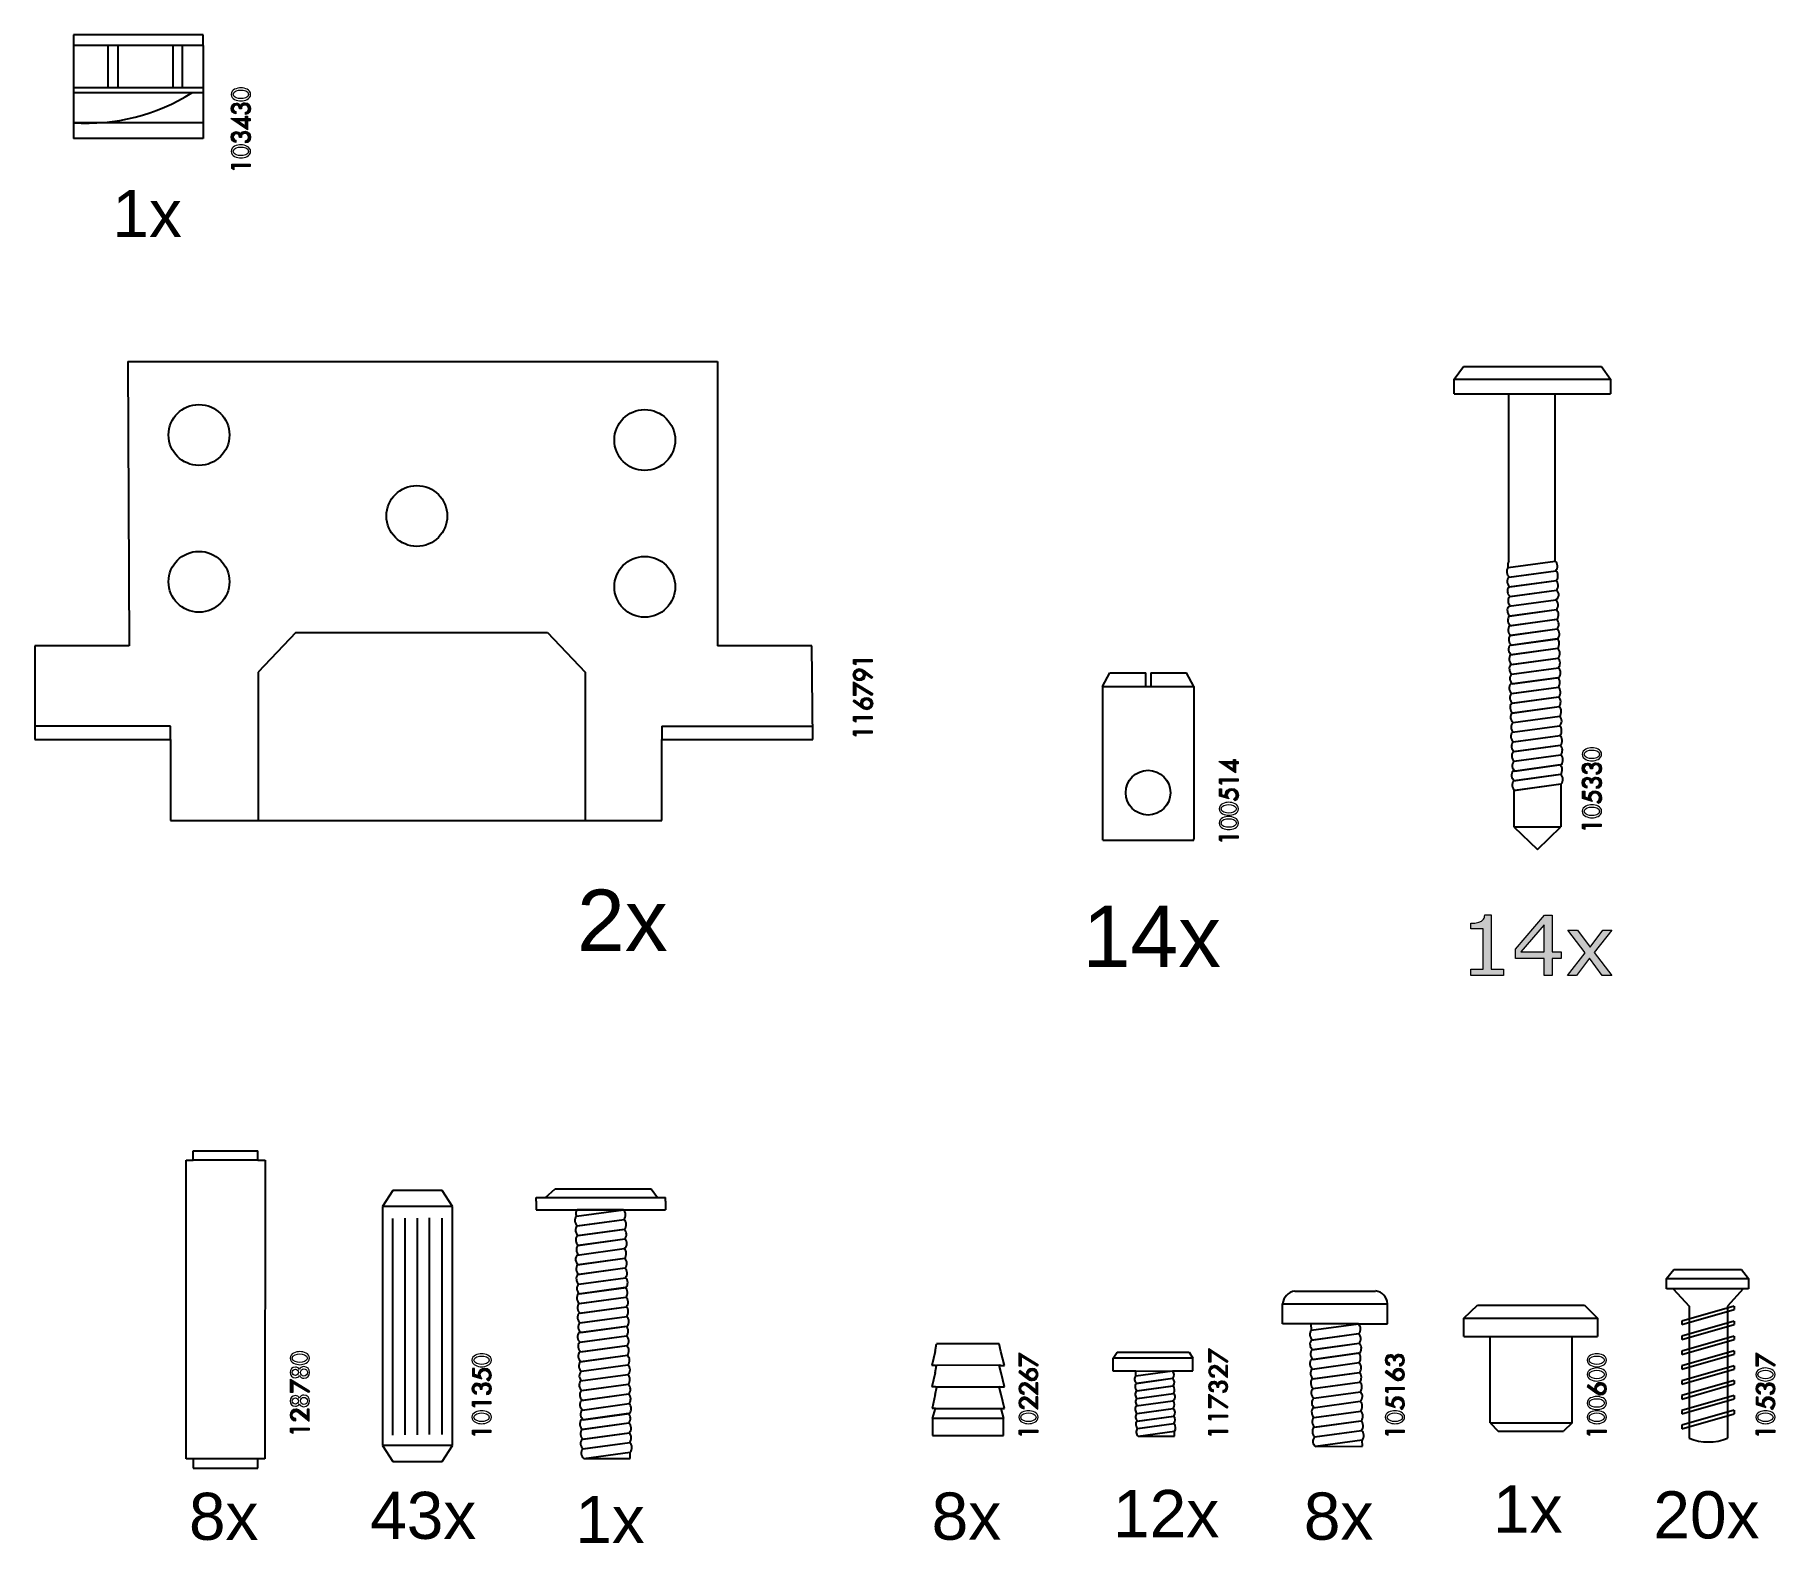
# Model space of a CAD drawing. Header units: millimetres. Extents: x -383 to 2872, y 639 to 2489.
# Drawn here: x -383.5 to -184.3, y 1536 to 1708.7 of the extents above; entities that cross this region are included whole.
import ezdxf

# ---------------------------------------------------------------- set-up
doc = ezdxf.new("R2010")
doc.units = ezdxf.units.MM
for name, color, linetype in [('Chiodi', 1, 'Continuous'), ('Livello 1', 7, 'Continuous'), ('struttura', 7, 'Continuous')]:
    doc.layers.add(name, color=color, linetype=linetype)
doc.styles.get("Standard").update_dxf_attribs({"font": 'Arial.ttf'})

msp = doc.modelspace()

# ---------------------------------------------------------------- texts
at = {"attachment_point": 1}
for s, insert, char_height in [('{\\C256;1x}', (-374.61, 1690.9), 5.402), ('{\\C256;8x}', (-280.86, 1541.83), 5.402), ('{\\C256;12x}', (-260.11, 1542.12), 5.4021), ('{\\C256;8x}', (-238.27, 1541.83), 5.402), ('{\\C256;1x}', (-216.63, 1542.64), 5.402), ('{\\C256;20x}', (-198.28, 1541.97), 5.4021)]:
    msp.add_mtext_dynamic_manual_height_columns(s, width=16.6054, gutter_width=1, heights=[0], dxfattribs=dict(at, insert=insert, char_height=char_height))
at = {"layer": 'struttura', "color": 2, "attachment_point": 1}
for s, insert, char_height in [('{\\C256;2x}', (-321.43, 1610.83), 7.035), ('{\\C256;14x}', (-263.58, 1608.99), 7.0351), ('{\\C256;8x}', (-365.84, 1541.8), 5.388), ('{\\C256;43x}', (-345.1, 1541.91), 5.3878), ('{\\C256;1x}', (-321.63, 1541.42), 5.388)]:
    msp.add_mtext_dynamic_manual_height_columns(s, width=16.6054, gutter_width=1, heights=[0], dxfattribs=dict(at, insert=insert, char_height=char_height))

# ---------------------------------------------------------------- hatches: boundary and pattern name
at = {"layer": 'Livello 1', "true_color": 0xffffff}
h = msp.add_hatch(color=7, dxfattribs=at)
h.dxf.hatch_style = 2
edge = h.paths.add_edge_path()
edge.add_spline(control_points=[(-360.06, 1700.17), (-360.06, 1700.4), (-360.15, 1700.59), (-360.4, 1700.59), (-360.62, 1700.59), (-360.77, 1700.43), (-360.77, 1700.22), (-360.77, 1700.03), (-360.64, 1699.89), (-360.46, 1699.87), (-360.46, 1699.87), (-360.46, 1699.6), (-360.46, 1699.6), (-360.81, 1699.65), (-361, 1699.88), (-361, 1700.23), (-361, 1700.57), (-360.78, 1700.84), (-360.42, 1700.84), (-360.22, 1700.84), (-360.05, 1700.75), (-359.95, 1700.57), (-359.85, 1700.78), (-359.65, 1700.87), (-359.42, 1700.87), (-359.02, 1700.87), (-358.78, 1700.57), (-358.78, 1700.19), (-358.78, 1699.86), (-359, 1699.56), (-359.35, 1699.54), (-359.35, 1699.54), (-359.35, 1699.8), (-359.35, 1699.8), (-359.14, 1699.83), (-359.01, 1700.01), (-359.01, 1700.21), (-359.01, 1700.45), (-359.2, 1700.62), (-359.43, 1700.62), (-359.7, 1700.62), (-359.86, 1700.43), (-359.84, 1700.17), (-359.84, 1700.17), (-360.06, 1700.17), (-360.06, 1700.17)], knot_values=[0, 0, 0, 0, 1, 1, 1, 2, 2, 2, 3, 3, 3, 4, 4, 4, 5, 5, 5, 6, 6, 6, 7, 7, 7, 8, 8, 8, 9, 9, 9, 10, 10, 10, 11, 11, 11, 12, 12, 12, 13, 13, 13, 14, 14, 14, 15, 15, 15, 15], degree=3, periodic=0)
h = msp.add_hatch(color=7, dxfattribs=at)
h.dxf.hatch_style = 2
h.paths.add_polyline_path([(-359.37, 1699.33), (-359.14, 1699.33), (-359.14, 1699.09), (-358.83, 1699.09), (-358.83, 1698.83), (-359.14, 1698.83), (-359.14, 1697.78), (-361.04, 1699.09), (-359.37, 1699.09)])
h.paths.add_polyline_path([(-360.24, 1698.83), (-360.24, 1698.83), (-359.37, 1698.23), (-359.37, 1698.83)])
h = msp.add_hatch(color=7, dxfattribs=at)
h.dxf.hatch_style = 2
edge = h.paths.add_edge_path()
edge.add_spline(control_points=[(-360.06, 1696.91), (-360.06, 1697.14), (-360.15, 1697.33), (-360.4, 1697.33), (-360.62, 1697.33), (-360.77, 1697.17), (-360.77, 1696.96), (-360.77, 1696.76), (-360.64, 1696.63), (-360.46, 1696.6), (-360.46, 1696.6), (-360.46, 1696.34), (-360.46, 1696.34), (-360.81, 1696.39), (-361, 1696.61), (-361, 1696.96), (-361, 1697.3), (-360.78, 1697.58), (-360.42, 1697.58), (-360.22, 1697.58), (-360.05, 1697.49), (-359.95, 1697.31), (-359.85, 1697.52), (-359.65, 1697.61), (-359.42, 1697.61), (-359.02, 1697.61), (-358.78, 1697.31), (-358.78, 1696.93), (-358.78, 1696.6), (-359, 1696.3), (-359.35, 1696.28), (-359.35, 1696.28), (-359.35, 1696.54), (-359.35, 1696.54), (-359.14, 1696.56), (-359.01, 1696.75), (-359.01, 1696.95), (-359.01, 1697.19), (-359.2, 1697.36), (-359.43, 1697.36), (-359.7, 1697.36), (-359.86, 1697.17), (-359.84, 1696.91), (-359.84, 1696.91), (-360.06, 1696.91), (-360.06, 1696.91)], knot_values=[0, 0, 0, 0, 1, 1, 1, 2, 2, 2, 3, 3, 3, 4, 4, 4, 5, 5, 5, 6, 6, 6, 7, 7, 7, 8, 8, 8, 9, 9, 9, 10, 10, 10, 11, 11, 11, 12, 12, 12, 13, 13, 13, 14, 14, 14, 15, 15, 15, 15], degree=3, periodic=0)
h = msp.add_hatch(color=7, dxfattribs=at)
h.dxf.hatch_style = 2
h.paths.add_polyline_path([(-360.71, 1693.22), (-360.95, 1693.36), (-360.95, 1693.84), (-358.83, 1693.84), (-358.83, 1693.59), (-360.71, 1693.59)])
h = msp.add_hatch(color=7, dxfattribs=at)
h.dxf.hatch_style = 2
h.paths.add_polyline_path([(-289.53, 1636.54), (-289.78, 1636.68), (-289.78, 1637.16), (-287.65, 1637.16), (-287.65, 1636.91), (-289.53, 1636.91)])
h = msp.add_hatch(color=7, dxfattribs=at)
h.dxf.hatch_style = 2
edge = h.paths.add_edge_path()
edge.add_spline(control_points=[(-287.74, 1634.97), (-287.74, 1634.97), (-288.5, 1635.54), (-288.5, 1635.54), (-288.5, 1635.54), (-288.51, 1635.53), (-288.51, 1635.53), (-288.48, 1635.47), (-288.47, 1635.4), (-288.47, 1635.32), (-288.47, 1634.97), (-288.78, 1634.71), (-289.12, 1634.71), (-289.51, 1634.71), (-289.82, 1635.02), (-289.82, 1635.41), (-289.82, 1635.78), (-289.52, 1636.12), (-289.14, 1636.12), (-288.93, 1636.12), (-288.75, 1636.01), (-288.58, 1635.89), (-288.58, 1635.89), (-287.6, 1635.16), (-287.6, 1635.16), (-287.6, 1635.16), (-287.74, 1634.97), (-287.74, 1634.97)], knot_values=[0, 0, 0, 0, 1, 1, 1, 2, 2, 2, 3, 3, 3, 4, 4, 4, 5, 5, 5, 6, 6, 6, 7, 7, 7, 8, 8, 8, 9, 9, 9, 9], degree=3, periodic=0)
edge = h.paths.add_edge_path()
edge.add_spline(control_points=[(-289.14, 1635.86), (-289.37, 1635.86), (-289.58, 1635.66), (-289.58, 1635.43), (-289.58, 1635.17), (-289.38, 1634.96), (-289.14, 1634.96), (-288.88, 1634.96), (-288.69, 1635.19), (-288.69, 1635.41), (-288.69, 1635.68), (-288.91, 1635.86), (-289.14, 1635.86)], knot_values=[0, 0, 0, 0, 0.352778, 0.352778, 0.352778, 0.705556, 0.705556, 0.705556, 1.058333, 1.058333, 1.058333, 1.411111, 1.411111, 1.411111, 1.411111], degree=3, periodic=0)
edge.add_line((-289.14, 1635.86), (-289.14, 1635.86))
h = msp.add_hatch(color=7, dxfattribs=at)
h.dxf.hatch_style = 2
h.paths.add_polyline_path([(-289.53, 1633.06), (-289.78, 1633.06), (-289.78, 1634.59), (-287.6, 1633.27), (-287.73, 1633.06), (-289.53, 1634.16)])
h = msp.add_hatch(color=7, dxfattribs=at)
h.dxf.hatch_style = 2
edge = h.paths.add_edge_path()
edge.add_spline(control_points=[(-289.69, 1632.56), (-289.69, 1632.56), (-288.92, 1631.99), (-288.92, 1631.99), (-288.92, 1631.99), (-288.92, 1632), (-288.92, 1632), (-288.95, 1632.06), (-288.97, 1632.13), (-288.97, 1632.21), (-288.97, 1632.56), (-288.65, 1632.82), (-288.3, 1632.82), (-287.91, 1632.82), (-287.6, 1632.51), (-287.6, 1632.12), (-287.6, 1631.75), (-287.91, 1631.41), (-288.28, 1631.41), (-288.5, 1631.41), (-288.68, 1631.52), (-288.85, 1631.64), (-288.85, 1631.64), (-289.82, 1632.37), (-289.82, 1632.37), (-289.82, 1632.37), (-289.69, 1632.56), (-289.69, 1632.56)], knot_values=[0, 0, 0, 0, 1, 1, 1, 2, 2, 2, 3, 3, 3, 4, 4, 4, 5, 5, 5, 6, 6, 6, 7, 7, 7, 8, 8, 8, 9, 9, 9, 9], degree=3, periodic=0)
edge = h.paths.add_edge_path()
edge.add_spline(control_points=[(-288.28, 1632.57), (-288.54, 1632.57), (-288.73, 1632.34), (-288.73, 1632.12), (-288.73, 1631.88), (-288.52, 1631.66), (-288.29, 1631.66), (-288.04, 1631.66), (-287.84, 1631.87), (-287.84, 1632.12), (-287.84, 1632.35), (-288.04, 1632.57), (-288.28, 1632.57)], knot_values=[0, 0, 0, 0, 0.352778, 0.352778, 0.352778, 0.705556, 0.705556, 0.705556, 1.058333, 1.058333, 1.058333, 1.411111, 1.411111, 1.411111, 1.411111], degree=3, periodic=0)
edge.add_line((-288.28, 1632.57), (-288.28, 1632.57))
h = msp.add_hatch(color=7, dxfattribs=at)
h.dxf.hatch_style = 2
h.paths.add_polyline_path([(-289.53, 1630.01), (-289.78, 1630.16), (-289.78, 1630.64), (-287.65, 1630.64), (-287.65, 1630.38), (-289.53, 1630.38)])
h = msp.add_hatch(color=7, dxfattribs=at)
h.dxf.hatch_style = 2
h.paths.add_polyline_path([(-289.53, 1628.38), (-289.78, 1628.53), (-289.78, 1629.01), (-287.65, 1629.01), (-287.65, 1628.75), (-289.53, 1628.75)])
h = msp.add_hatch(color=7, dxfattribs=at)
h.dxf.hatch_style = 2
h.paths.add_polyline_path([(-246.33, 1625.72), (-246.1, 1625.72), (-246.1, 1625.48), (-245.79, 1625.48), (-245.79, 1625.23), (-246.1, 1625.23), (-246.1, 1624.18), (-248.01, 1625.48), (-246.33, 1625.48)])
h.paths.add_polyline_path([(-247.21, 1625.23), (-247.21, 1625.22), (-246.33, 1624.62), (-246.33, 1625.23)])
h = msp.add_hatch(color=7, dxfattribs=at)
h.dxf.hatch_style = 2
edge = h.paths.add_edge_path()
edge.add_spline(control_points=[(-205.47, 1624.64), (-205.47, 1624.87), (-205.55, 1625.06), (-205.81, 1625.06), (-206.02, 1625.06), (-206.17, 1624.9), (-206.17, 1624.69), (-206.17, 1624.5), (-206.05, 1624.37), (-205.87, 1624.34), (-205.87, 1624.34), (-205.87, 1624.08), (-205.87, 1624.08), (-206.22, 1624.13), (-206.4, 1624.35), (-206.4, 1624.7), (-206.4, 1625.04), (-206.19, 1625.31), (-205.83, 1625.31), (-205.62, 1625.31), (-205.45, 1625.22), (-205.35, 1625.04), (-205.25, 1625.25), (-205.05, 1625.35), (-204.82, 1625.35), (-204.43, 1625.35), (-204.19, 1625.05), (-204.19, 1624.67), (-204.19, 1624.33), (-204.41, 1624.03), (-204.76, 1624.02), (-204.76, 1624.02), (-204.76, 1624.27), (-204.76, 1624.27), (-204.55, 1624.3), (-204.42, 1624.48), (-204.42, 1624.69), (-204.42, 1624.92), (-204.6, 1625.09), (-204.83, 1625.09), (-205.11, 1625.09), (-205.27, 1624.91), (-205.25, 1624.64), (-205.25, 1624.64), (-205.47, 1624.64), (-205.47, 1624.64)], knot_values=[0, 0, 0, 0, 1, 1, 1, 2, 2, 2, 3, 3, 3, 4, 4, 4, 5, 5, 5, 6, 6, 6, 7, 7, 7, 8, 8, 8, 9, 9, 9, 10, 10, 10, 11, 11, 11, 12, 12, 12, 13, 13, 13, 14, 14, 14, 15, 15, 15, 15], degree=3, periodic=0)
h = msp.add_hatch(color=7, dxfattribs=at)
h.dxf.hatch_style = 2
h.paths.add_polyline_path([(-247.68, 1622.87), (-247.92, 1623.02), (-247.92, 1623.5), (-245.79, 1623.5), (-245.79, 1623.24), (-247.68, 1623.24)])
h = msp.add_hatch(color=7, dxfattribs=at)
h.dxf.hatch_style = 2
edge = h.paths.add_edge_path()
edge.add_spline(control_points=[(-205.47, 1623.01), (-205.47, 1623.24), (-205.55, 1623.43), (-205.81, 1623.43), (-206.02, 1623.43), (-206.17, 1623.27), (-206.17, 1623.06), (-206.17, 1622.87), (-206.05, 1622.74), (-205.87, 1622.71), (-205.87, 1622.71), (-205.87, 1622.45), (-205.87, 1622.45), (-206.22, 1622.5), (-206.4, 1622.72), (-206.4, 1623.07), (-206.4, 1623.41), (-206.19, 1623.68), (-205.83, 1623.68), (-205.62, 1623.68), (-205.45, 1623.59), (-205.35, 1623.41), (-205.25, 1623.62), (-205.05, 1623.71), (-204.82, 1623.71), (-204.43, 1623.71), (-204.19, 1623.42), (-204.19, 1623.03), (-204.19, 1622.7), (-204.41, 1622.4), (-204.76, 1622.39), (-204.76, 1622.39), (-204.76, 1622.64), (-204.76, 1622.64), (-204.55, 1622.67), (-204.42, 1622.85), (-204.42, 1623.05), (-204.42, 1623.29), (-204.6, 1623.46), (-204.83, 1623.46), (-205.11, 1623.46), (-205.27, 1623.27), (-205.25, 1623.01), (-205.25, 1623.01), (-205.47, 1623.01), (-205.47, 1623.01)], knot_values=[0, 0, 0, 0, 1, 1, 1, 2, 2, 2, 3, 3, 3, 4, 4, 4, 5, 5, 5, 6, 6, 6, 7, 7, 7, 8, 8, 8, 9, 9, 9, 10, 10, 10, 11, 11, 11, 12, 12, 12, 13, 13, 13, 14, 14, 14, 15, 15, 15, 15], degree=3, periodic=0)
h = msp.add_hatch(color=7, dxfattribs=at)
h.dxf.hatch_style = 2
edge = h.paths.add_edge_path()
edge.add_spline(control_points=[(-247.68, 1621.72), (-247.68, 1621.72), (-247.24, 1621.58), (-247.24, 1621.58), (-247.24, 1621.58), (-247.25, 1621.73), (-247.25, 1621.73), (-247.25, 1622.14), (-246.89, 1622.41), (-246.5, 1622.41), (-246.05, 1622.41), (-245.75, 1622.06), (-245.75, 1621.63), (-245.75, 1621.37), (-245.88, 1621.1), (-246.12, 1620.98), (-246.12, 1620.98), (-246.3, 1621.18), (-246.3, 1621.18), (-246.12, 1621.24), (-245.99, 1621.46), (-245.99, 1621.65), (-245.99, 1621.94), (-246.23, 1622.16), (-246.51, 1622.16), (-246.78, 1622.16), (-247.02, 1621.93), (-247.02, 1621.65), (-247.02, 1621.5), (-246.95, 1621.35), (-246.83, 1621.26), (-246.83, 1621.26), (-246.83, 1621.2), (-246.83, 1621.2), (-246.83, 1621.2), (-247.92, 1621.53), (-247.92, 1621.53), (-247.92, 1621.53), (-247.92, 1622.38), (-247.92, 1622.38), (-247.92, 1622.38), (-247.68, 1622.38), (-247.68, 1622.38), (-247.68, 1622.38), (-247.68, 1621.72), (-247.68, 1621.72)], knot_values=[0, 0, 0, 0, 1, 1, 1, 2, 2, 2, 3, 3, 3, 4, 4, 4, 5, 5, 5, 6, 6, 6, 7, 7, 7, 8, 8, 8, 9, 9, 9, 10, 10, 10, 11, 11, 11, 12, 12, 12, 13, 13, 13, 14, 14, 14, 15, 15, 15, 15], degree=3, periodic=0)
h = msp.add_hatch(color=7, dxfattribs=at)
h.dxf.hatch_style = 2
edge = h.paths.add_edge_path()
edge.add_spline(control_points=[(-206.11, 1621.43), (-206.11, 1621.43), (-205.68, 1621.29), (-205.68, 1621.29), (-205.68, 1621.29), (-205.69, 1621.44), (-205.69, 1621.44), (-205.69, 1621.85), (-205.33, 1622.13), (-204.94, 1622.13), (-204.49, 1622.13), (-204.19, 1621.78), (-204.19, 1621.34), (-204.19, 1621.08), (-204.32, 1620.81), (-204.56, 1620.69), (-204.56, 1620.69), (-204.74, 1620.89), (-204.74, 1620.89), (-204.56, 1620.95), (-204.43, 1621.17), (-204.43, 1621.36), (-204.43, 1621.65), (-204.67, 1621.87), (-204.95, 1621.87), (-205.22, 1621.87), (-205.45, 1621.64), (-205.45, 1621.36), (-205.45, 1621.21), (-205.38, 1621.06), (-205.27, 1620.97), (-205.27, 1620.97), (-205.27, 1620.92), (-205.27, 1620.92), (-205.27, 1620.92), (-206.36, 1621.24), (-206.36, 1621.24), (-206.36, 1621.24), (-206.36, 1622.09), (-206.36, 1622.09), (-206.36, 1622.09), (-206.11, 1622.09), (-206.11, 1622.09), (-206.11, 1622.09), (-206.11, 1621.43), (-206.11, 1621.43)], knot_values=[0, 0, 0, 0, 1, 1, 1, 2, 2, 2, 3, 3, 3, 4, 4, 4, 5, 5, 5, 6, 6, 6, 7, 7, 7, 8, 8, 8, 9, 9, 9, 10, 10, 10, 11, 11, 11, 12, 12, 12, 13, 13, 13, 14, 14, 14, 15, 15, 15, 15], degree=3, periodic=0)
h = msp.add_hatch(color=7, dxfattribs=at)
h.dxf.hatch_style = 2
h.paths.add_polyline_path([(-206.11, 1617.69), (-206.36, 1617.84), (-206.36, 1618.31), (-204.23, 1618.31), (-204.23, 1618.06), (-206.11, 1618.06)])
h = msp.add_hatch(color=7, dxfattribs=at)
h.dxf.hatch_style = 2
h.paths.add_polyline_path([(-247.68, 1616.35), (-247.92, 1616.49), (-247.92, 1616.97), (-245.79, 1616.97), (-245.79, 1616.72), (-247.68, 1616.72)])
h = msp.add_hatch(color=7, dxfattribs=at)
h.dxf.hatch_style = 2
edge = h.paths.add_edge_path()
edge.add_spline(control_points=[(-215.43, 1601), (-215.43, 1601), (-219.17, 1601), (-219.17, 1601), (-219.17, 1601), (-219.17, 1601.71), (-219.17, 1601.71), (-219.17, 1601.71), (-217.73, 1601.71), (-217.73, 1601.71), (-217.73, 1601.71), (-217.73, 1606.35), (-217.73, 1606.35), (-217.73, 1606.35), (-219.17, 1606.35), (-219.17, 1606.35), (-219.17, 1606.35), (-219.17, 1606.98), (-219.17, 1606.98), (-218.98, 1606.98), (-218.77, 1606.99), (-218.54, 1607.03), (-218.32, 1607.06), (-218.15, 1607.11), (-218.04, 1607.17), (-217.9, 1607.25), (-217.78, 1607.34), (-217.7, 1607.46), (-217.62, 1607.58), (-217.57, 1607.74), (-217.56, 1607.94), (-217.56, 1607.94), (-216.84, 1607.94), (-216.84, 1607.94), (-216.84, 1607.94), (-216.84, 1601.71), (-216.84, 1601.71), (-216.84, 1601.71), (-215.43, 1601.71), (-215.43, 1601.71), (-215.43, 1601.71), (-215.43, 1601), (-215.43, 1601)], knot_values=[0, 0, 0, 0, 1, 1, 1, 2, 2, 2, 3, 3, 3, 4, 4, 4, 5, 5, 5, 6, 6, 6, 7, 7, 7, 8, 8, 8, 9, 9, 9, 10, 10, 10, 11, 11, 11, 12, 12, 12, 13, 13, 13, 14, 14, 14, 14], degree=3, periodic=0)
h = msp.add_hatch(color=7, dxfattribs=at)
h.dxf.hatch_style = 2
h.paths.add_polyline_path([(-208.83, 1602.95), (-209.85, 1602.95), (-209.85, 1601), (-210.75, 1601), (-210.75, 1602.95), (-214.06, 1602.95), (-214.06, 1604.02), (-210.71, 1607.92), (-209.85, 1607.92), (-209.85, 1603.69), (-208.83, 1603.69)])
h.paths.add_polyline_path([(-210.75, 1603.69), (-210.75, 1606.81), (-213.43, 1603.69)])
h = msp.add_hatch(color=7, dxfattribs=at)
h.dxf.hatch_style = 2
h.paths.add_polyline_path([(-203.02, 1601), (-204.12, 1601), (-205.59, 1603), (-207.07, 1601), (-208.09, 1601), (-206.06, 1603.59), (-208.07, 1606.19), (-206.97, 1606.19), (-205.51, 1604.23), (-204.04, 1606.19), (-203.02, 1606.19), (-205.06, 1603.64)])
h = msp.add_hatch(color=7, dxfattribs=at)
h.dxf.hatch_style = 2
h.paths.add_polyline_path([(-270.6, 1556.28), (-270.84, 1556.28), (-270.84, 1557.82), (-268.67, 1556.49), (-268.79, 1556.28), (-270.6, 1557.38)])
h = msp.add_hatch(color=7, dxfattribs=at)
h.dxf.hatch_style = 2
h.paths.add_polyline_path([(-248.9, 1556.75), (-249.12, 1556.75), (-249.12, 1558.32), (-246.96, 1556.89), (-247.07, 1556.71), (-248.9, 1557.91)])
h = msp.add_hatch(color=7, dxfattribs=at)
h.dxf.hatch_style = 2
edge = h.paths.add_edge_path()
edge.add_spline(control_points=[(-228.01, 1556.93), (-228.01, 1557.16), (-228.1, 1557.35), (-228.35, 1557.35), (-228.57, 1557.35), (-228.72, 1557.19), (-228.72, 1556.98), (-228.72, 1556.78), (-228.6, 1556.65), (-228.41, 1556.62), (-228.41, 1556.62), (-228.41, 1556.36), (-228.41, 1556.36), (-228.76, 1556.41), (-228.95, 1556.63), (-228.95, 1556.98), (-228.95, 1557.32), (-228.73, 1557.6), (-228.38, 1557.6), (-228.17, 1557.6), (-228, 1557.51), (-227.9, 1557.33), (-227.8, 1557.54), (-227.6, 1557.63), (-227.37, 1557.63), (-226.97, 1557.63), (-226.73, 1557.33), (-226.73, 1556.95), (-226.73, 1556.62), (-226.95, 1556.32), (-227.3, 1556.3), (-227.3, 1556.3), (-227.3, 1556.56), (-227.3, 1556.56), (-227.09, 1556.58), (-226.96, 1556.77), (-226.96, 1556.97), (-226.96, 1557.21), (-227.15, 1557.38), (-227.38, 1557.38), (-227.65, 1557.38), (-227.81, 1557.19), (-227.79, 1556.93), (-227.79, 1556.93), (-228.01, 1556.93), (-228.01, 1556.93)], knot_values=[0, 0, 0, 0, 1, 1, 1, 2, 2, 2, 3, 3, 3, 4, 4, 4, 5, 5, 5, 6, 6, 6, 7, 7, 7, 8, 8, 8, 9, 9, 9, 10, 10, 10, 11, 11, 11, 12, 12, 12, 13, 13, 13, 14, 14, 14, 15, 15, 15, 15], degree=3, periodic=0)
h = msp.add_hatch(color=7, dxfattribs=at)
h.dxf.hatch_style = 2
h.paths.add_polyline_path([(-186.26, 1556.28), (-186.5, 1556.28), (-186.5, 1557.82), (-184.33, 1556.49), (-184.46, 1556.28), (-186.26, 1557.38)])
h = msp.add_hatch(color=7, dxfattribs=at)
h.dxf.hatch_style = 2
edge = h.paths.add_edge_path()
edge.add_spline(control_points=[(-333.16, 1555.34), (-333.16, 1555.34), (-332.73, 1555.21), (-332.73, 1555.21), (-332.73, 1555.21), (-332.73, 1555.36), (-332.73, 1555.36), (-332.73, 1555.77), (-332.38, 1556.04), (-331.99, 1556.04), (-331.54, 1556.04), (-331.23, 1555.69), (-331.23, 1555.25), (-331.23, 1554.99), (-331.37, 1554.73), (-331.61, 1554.6), (-331.61, 1554.6), (-331.79, 1554.8), (-331.79, 1554.8), (-331.61, 1554.87), (-331.48, 1555.08), (-331.48, 1555.27), (-331.48, 1555.56), (-331.71, 1555.79), (-332, 1555.79), (-332.27, 1555.79), (-332.5, 1555.55), (-332.5, 1555.28), (-332.5, 1555.13), (-332.43, 1554.97), (-332.31, 1554.88), (-332.31, 1554.88), (-332.31, 1554.83), (-332.31, 1554.83), (-332.31, 1554.83), (-333.41, 1555.16), (-333.41, 1555.16), (-333.41, 1555.16), (-333.41, 1556.01), (-333.41, 1556.01), (-333.41, 1556.01), (-333.16, 1556.01), (-333.16, 1556.01), (-333.16, 1556.01), (-333.16, 1555.34), (-333.16, 1555.34)], knot_values=[0, 0, 0, 0, 1, 1, 1, 2, 2, 2, 3, 3, 3, 4, 4, 4, 5, 5, 5, 6, 6, 6, 7, 7, 7, 8, 8, 8, 9, 9, 9, 10, 10, 10, 11, 11, 11, 12, 12, 12, 13, 13, 13, 14, 14, 14, 15, 15, 15, 15], degree=3, periodic=0)
h = msp.add_hatch(color=7, dxfattribs=at)
h.dxf.hatch_style = 2
edge = h.paths.add_edge_path()
edge.add_spline(control_points=[(-270.75, 1555.78), (-270.75, 1555.78), (-269.99, 1555.21), (-269.99, 1555.21), (-269.99, 1555.21), (-269.98, 1555.22), (-269.98, 1555.22), (-270.01, 1555.28), (-270.03, 1555.35), (-270.03, 1555.43), (-270.03, 1555.78), (-269.71, 1556.04), (-269.37, 1556.04), (-268.98, 1556.04), (-268.67, 1555.73), (-268.67, 1555.34), (-268.67, 1554.97), (-268.97, 1554.63), (-269.35, 1554.63), (-269.56, 1554.63), (-269.74, 1554.74), (-269.91, 1554.86), (-269.91, 1554.86), (-270.88, 1555.59), (-270.88, 1555.59), (-270.88, 1555.59), (-270.75, 1555.78), (-270.75, 1555.78)], knot_values=[0, 0, 0, 0, 1, 1, 1, 2, 2, 2, 3, 3, 3, 4, 4, 4, 5, 5, 5, 6, 6, 6, 7, 7, 7, 8, 8, 8, 9, 9, 9, 9], degree=3, periodic=0)
edge = h.paths.add_edge_path()
edge.add_spline(control_points=[(-269.34, 1555.79), (-269.6, 1555.79), (-269.8, 1555.56), (-269.8, 1555.34), (-269.8, 1555.11), (-269.58, 1554.89), (-269.35, 1554.89), (-269.11, 1554.89), (-268.9, 1555.1), (-268.9, 1555.34), (-268.9, 1555.58), (-269.1, 1555.79), (-269.34, 1555.79)], knot_values=[0, 0, 0, 0, 0.352778, 0.352778, 0.352778, 0.705556, 0.705556, 0.705556, 1.058333, 1.058333, 1.058333, 1.411111, 1.411111, 1.411111, 1.411111], degree=3, periodic=0)
edge.add_line((-269.34, 1555.79), (-269.34, 1555.79))
h = msp.add_hatch(color=7, dxfattribs=at)
h.dxf.hatch_style = 2
edge = h.paths.add_edge_path()
edge.add_spline(control_points=[(-247.21, 1556.36), (-247.21, 1556.36), (-246.99, 1556.36), (-246.99, 1556.36), (-246.99, 1556.36), (-246.99, 1554.98), (-246.99, 1554.98), (-246.99, 1554.98), (-248.17, 1555.98), (-248.17, 1555.98), (-248.27, 1556.06), (-248.39, 1556.12), (-248.52, 1556.12), (-248.76, 1556.12), (-248.94, 1555.93), (-248.94, 1555.7), (-248.94, 1555.44), (-248.75, 1555.28), (-248.5, 1555.27), (-248.5, 1555.27), (-248.5, 1555.03), (-248.5, 1555.03), (-248.87, 1555.04), (-249.16, 1555.32), (-249.16, 1555.69), (-249.16, 1556.05), (-248.9, 1556.36), (-248.53, 1556.36), (-248.36, 1556.36), (-248.21, 1556.31), (-248.08, 1556.2), (-248.08, 1556.2), (-247.21, 1555.46), (-247.21, 1555.46), (-247.21, 1555.46), (-247.21, 1556.36), (-247.21, 1556.36)], knot_values=[0, 0, 0, 0, 1, 1, 1, 2, 2, 2, 3, 3, 3, 4, 4, 4, 5, 5, 5, 6, 6, 6, 7, 7, 7, 8, 8, 8, 9, 9, 9, 10, 10, 10, 11, 11, 11, 12, 12, 12, 12], degree=3, periodic=0)
h = msp.add_hatch(color=7, dxfattribs=at)
h.dxf.hatch_style = 2
edge = h.paths.add_edge_path()
edge.add_spline(control_points=[(-228.82, 1555.78), (-228.82, 1555.78), (-228.05, 1555.21), (-228.05, 1555.21), (-228.05, 1555.21), (-228.05, 1555.22), (-228.05, 1555.22), (-228.08, 1555.28), (-228.1, 1555.35), (-228.1, 1555.43), (-228.1, 1555.78), (-227.77, 1556.04), (-227.43, 1556.04), (-227.04, 1556.04), (-226.73, 1555.73), (-226.73, 1555.34), (-226.73, 1554.97), (-227.04, 1554.63), (-227.41, 1554.63), (-227.63, 1554.63), (-227.81, 1554.74), (-227.97, 1554.86), (-227.97, 1554.86), (-228.95, 1555.59), (-228.95, 1555.59), (-228.95, 1555.59), (-228.82, 1555.78), (-228.82, 1555.78)], knot_values=[0, 0, 0, 0, 1, 1, 1, 2, 2, 2, 3, 3, 3, 4, 4, 4, 5, 5, 5, 6, 6, 6, 7, 7, 7, 8, 8, 8, 9, 9, 9, 9], degree=3, periodic=0)
edge = h.paths.add_edge_path()
edge.add_spline(control_points=[(-227.4, 1555.79), (-227.67, 1555.79), (-227.86, 1555.56), (-227.86, 1555.34), (-227.86, 1555.11), (-227.65, 1554.89), (-227.42, 1554.89), (-227.17, 1554.89), (-226.97, 1555.1), (-226.97, 1555.34), (-226.97, 1555.58), (-227.17, 1555.79), (-227.4, 1555.79)], knot_values=[0, 0, 0, 0, 0.352778, 0.352778, 0.352778, 0.705556, 0.705556, 0.705556, 1.058333, 1.058333, 1.058333, 1.411111, 1.411111, 1.411111, 1.411111], degree=3, periodic=0)
edge.add_line((-227.4, 1555.79), (-227.4, 1555.79))
h = msp.add_hatch(color=7, dxfattribs=at)
h.dxf.hatch_style = 2
h.paths.add_polyline_path([(-353.97, 1553.26), (-354.21, 1553.26), (-354.21, 1554.79), (-352.04, 1553.47), (-352.17, 1553.26), (-353.97, 1554.36)])
h = msp.add_hatch(color=7, dxfattribs=at)
h.dxf.hatch_style = 2
edge = h.paths.add_edge_path()
edge.add_spline(control_points=[(-332.51, 1553.66), (-332.51, 1553.89), (-332.6, 1554.08), (-332.86, 1554.08), (-333.07, 1554.08), (-333.22, 1553.92), (-333.22, 1553.71), (-333.22, 1553.52), (-333.1, 1553.39), (-332.92, 1553.36), (-332.92, 1553.36), (-332.92, 1553.1), (-332.92, 1553.1), (-333.27, 1553.15), (-333.45, 1553.37), (-333.45, 1553.72), (-333.45, 1554.06), (-333.23, 1554.34), (-332.88, 1554.34), (-332.67, 1554.34), (-332.5, 1554.25), (-332.4, 1554.06), (-332.3, 1554.27), (-332.1, 1554.37), (-331.87, 1554.37), (-331.47, 1554.37), (-331.23, 1554.07), (-331.23, 1553.69), (-331.23, 1553.35), (-331.45, 1553.05), (-331.8, 1553.04), (-331.8, 1553.04), (-331.8, 1553.29), (-331.8, 1553.29), (-331.6, 1553.32), (-331.47, 1553.5), (-331.47, 1553.71), (-331.47, 1553.94), (-331.65, 1554.11), (-331.88, 1554.11), (-332.15, 1554.11), (-332.31, 1553.93), (-332.29, 1553.66), (-332.29, 1553.66), (-332.51, 1553.66), (-332.51, 1553.66)], knot_values=[0, 0, 0, 0, 1, 1, 1, 2, 2, 2, 3, 3, 3, 4, 4, 4, 5, 5, 5, 6, 6, 6, 7, 7, 7, 8, 8, 8, 9, 9, 9, 10, 10, 10, 11, 11, 11, 12, 12, 12, 13, 13, 13, 14, 14, 14, 15, 15, 15, 15], degree=3, periodic=0)
h = msp.add_hatch(color=7, dxfattribs=at)
h.dxf.hatch_style = 2
edge = h.paths.add_edge_path()
edge.add_spline(control_points=[(-268.95, 1554.39), (-268.95, 1554.39), (-268.71, 1554.39), (-268.71, 1554.39), (-268.71, 1554.39), (-268.71, 1553.02), (-268.71, 1553.02), (-268.71, 1553.02), (-269.85, 1553.95), (-269.85, 1553.95), (-269.96, 1554.03), (-270.09, 1554.14), (-270.24, 1554.14), (-270.46, 1554.14), (-270.64, 1553.94), (-270.64, 1553.72), (-270.64, 1553.5), (-270.47, 1553.32), (-270.25, 1553.31), (-270.25, 1553.31), (-270.25, 1553.04), (-270.25, 1553.04), (-270.63, 1553.09), (-270.88, 1553.33), (-270.88, 1553.72), (-270.88, 1554.08), (-270.62, 1554.39), (-270.25, 1554.39), (-270.09, 1554.39), (-269.93, 1554.33), (-269.81, 1554.23), (-269.81, 1554.23), (-268.95, 1553.53), (-268.95, 1553.53), (-268.95, 1553.53), (-268.95, 1554.39), (-268.95, 1554.39)], knot_values=[0, 0, 0, 0, 1, 1, 1, 2, 2, 2, 3, 3, 3, 4, 4, 4, 5, 5, 5, 6, 6, 6, 7, 7, 7, 8, 8, 8, 9, 9, 9, 10, 10, 10, 11, 11, 11, 12, 12, 12, 12], degree=3, periodic=0)
h = msp.add_hatch(color=7, dxfattribs=at)
h.dxf.hatch_style = 2
edge = h.paths.add_edge_path()
edge.add_spline(control_points=[(-248.22, 1553.89), (-248.23, 1554.12), (-248.3, 1554.31), (-248.56, 1554.31), (-248.79, 1554.31), (-248.94, 1554.16), (-248.94, 1553.94), (-248.94, 1553.73), (-248.8, 1553.61), (-248.6, 1553.59), (-248.6, 1553.59), (-248.6, 1553.36), (-248.6, 1553.36), (-248.93, 1553.39), (-249.16, 1553.6), (-249.16, 1553.95), (-249.16, 1554.29), (-248.93, 1554.55), (-248.58, 1554.55), (-248.39, 1554.55), (-248.2, 1554.45), (-248.11, 1554.28), (-248.02, 1554.48), (-247.81, 1554.58), (-247.59, 1554.58), (-247.22, 1554.58), (-246.96, 1554.29), (-246.96, 1553.92), (-246.96, 1553.58), (-247.19, 1553.3), (-247.55, 1553.29), (-247.55, 1553.29), (-247.55, 1553.52), (-247.55, 1553.52), (-247.33, 1553.53), (-247.18, 1553.72), (-247.18, 1553.93), (-247.18, 1554.17), (-247.37, 1554.35), (-247.6, 1554.35), (-247.87, 1554.35), (-248.01, 1554.15), (-248, 1553.89), (-248, 1553.89), (-248.22, 1553.89), (-248.22, 1553.89)], knot_values=[0, 0, 0, 0, 1, 1, 1, 2, 2, 2, 3, 3, 3, 4, 4, 4, 5, 5, 5, 6, 6, 6, 7, 7, 7, 8, 8, 8, 9, 9, 9, 10, 10, 10, 11, 11, 11, 12, 12, 12, 13, 13, 13, 14, 14, 14, 15, 15, 15, 15], degree=3, periodic=0)
h = msp.add_hatch(color=7, dxfattribs=at)
h.dxf.hatch_style = 2
h.paths.add_polyline_path([(-228.66, 1553.24), (-228.9, 1553.38), (-228.9, 1553.86), (-226.78, 1553.86), (-226.78, 1553.6), (-228.66, 1553.6)])
h = msp.add_hatch(color=7, dxfattribs=at)
h.dxf.hatch_style = 2
edge = h.paths.add_edge_path()
edge.add_spline(control_points=[(-205.72, 1554.15), (-205.72, 1554.15), (-204.95, 1553.58), (-204.95, 1553.58), (-204.95, 1553.58), (-204.94, 1553.59), (-204.94, 1553.59), (-204.98, 1553.65), (-205, 1553.72), (-205, 1553.8), (-205, 1554.15), (-204.67, 1554.41), (-204.33, 1554.41), (-203.94, 1554.41), (-203.63, 1554.1), (-203.63, 1553.71), (-203.63, 1553.34), (-203.93, 1553), (-204.31, 1553), (-204.52, 1553), (-204.7, 1553.11), (-204.87, 1553.23), (-204.87, 1553.23), (-205.85, 1553.96), (-205.85, 1553.96), (-205.85, 1553.96), (-205.72, 1554.15), (-205.72, 1554.15)], knot_values=[0, 0, 0, 0, 1, 1, 1, 2, 2, 2, 3, 3, 3, 4, 4, 4, 5, 5, 5, 6, 6, 6, 7, 7, 7, 8, 8, 8, 9, 9, 9, 9], degree=3, periodic=0)
edge = h.paths.add_edge_path()
edge.add_spline(control_points=[(-204.3, 1554.16), (-204.57, 1554.16), (-204.76, 1553.93), (-204.76, 1553.71), (-204.76, 1553.47), (-204.55, 1553.25), (-204.32, 1553.25), (-204.07, 1553.25), (-203.87, 1553.46), (-203.87, 1553.71), (-203.87, 1553.94), (-204.06, 1554.16), (-204.3, 1554.16)], knot_values=[0, 0, 0, 0, 0.352778, 0.352778, 0.352778, 0.705556, 0.705556, 0.705556, 1.058333, 1.058333, 1.058333, 1.411111, 1.411111, 1.411111, 1.411111], degree=3, periodic=0)
edge.add_line((-204.3, 1554.16), (-204.3, 1554.16))
h = msp.add_hatch(color=7, dxfattribs=at)
h.dxf.hatch_style = 2
edge = h.paths.add_edge_path()
edge.add_spline(control_points=[(-185.61, 1553.67), (-185.61, 1553.89), (-185.7, 1554.08), (-185.95, 1554.08), (-186.17, 1554.08), (-186.32, 1553.92), (-186.32, 1553.71), (-186.32, 1553.52), (-186.19, 1553.39), (-186.01, 1553.36), (-186.01, 1553.36), (-186.01, 1553.1), (-186.01, 1553.1), (-186.36, 1553.15), (-186.55, 1553.37), (-186.55, 1553.72), (-186.55, 1554.06), (-186.33, 1554.34), (-185.97, 1554.34), (-185.77, 1554.34), (-185.6, 1554.25), (-185.5, 1554.07), (-185.4, 1554.27), (-185.2, 1554.37), (-184.97, 1554.37), (-184.57, 1554.37), (-184.33, 1554.07), (-184.33, 1553.69), (-184.33, 1553.36), (-184.55, 1553.06), (-184.9, 1553.04), (-184.9, 1553.04), (-184.9, 1553.3), (-184.9, 1553.3), (-184.69, 1553.32), (-184.56, 1553.5), (-184.56, 1553.71), (-184.56, 1553.94), (-184.75, 1554.11), (-184.98, 1554.11), (-185.25, 1554.11), (-185.41, 1553.93), (-185.39, 1553.67), (-185.39, 1553.67), (-185.61, 1553.67), (-185.61, 1553.67)], knot_values=[0, 0, 0, 0, 1, 1, 1, 2, 2, 2, 3, 3, 3, 4, 4, 4, 5, 5, 5, 6, 6, 6, 7, 7, 7, 8, 8, 8, 9, 9, 9, 10, 10, 10, 11, 11, 11, 12, 12, 12, 13, 13, 13, 14, 14, 14, 15, 15, 15, 15], degree=3, periodic=0)
h = msp.add_hatch(color=7, dxfattribs=at)
h.dxf.hatch_style = 2
edge = h.paths.add_edge_path()
edge.add_spline(control_points=[(-352.33, 1551.37), (-352.33, 1551.37), (-352.08, 1551.37), (-352.08, 1551.37), (-352.08, 1551.37), (-352.08, 1549.99), (-352.08, 1549.99), (-352.08, 1549.99), (-353.23, 1550.92), (-353.23, 1550.92), (-353.33, 1551.01), (-353.47, 1551.11), (-353.61, 1551.11), (-353.83, 1551.11), (-354.01, 1550.92), (-354.01, 1550.69), (-354.01, 1550.48), (-353.84, 1550.3), (-353.62, 1550.29), (-353.62, 1550.29), (-353.62, 1550.02), (-353.62, 1550.02), (-354, 1550.06), (-354.26, 1550.31), (-354.26, 1550.69), (-354.26, 1551.06), (-353.99, 1551.37), (-353.62, 1551.37), (-353.46, 1551.37), (-353.3, 1551.31), (-353.18, 1551.21), (-353.18, 1551.21), (-352.33, 1550.51), (-352.33, 1550.51), (-352.33, 1550.51), (-352.33, 1551.37), (-352.33, 1551.37)], knot_values=[0, 0, 0, 0, 1, 1, 1, 2, 2, 2, 3, 3, 3, 4, 4, 4, 5, 5, 5, 6, 6, 6, 7, 7, 7, 8, 8, 8, 9, 9, 9, 10, 10, 10, 11, 11, 11, 12, 12, 12, 12], degree=3, periodic=0)
h = msp.add_hatch(color=7, dxfattribs=at)
h.dxf.hatch_style = 2
h.paths.add_polyline_path([(-333.16, 1551.6), (-333.41, 1551.75), (-333.41, 1552.23), (-331.28, 1552.23), (-331.28, 1551.97), (-333.16, 1551.97)])
h = msp.add_hatch(color=7, dxfattribs=at)
h.dxf.hatch_style = 2
edge = h.paths.add_edge_path()
edge.add_spline(control_points=[(-268.95, 1552.76), (-268.95, 1552.76), (-268.71, 1552.76), (-268.71, 1552.76), (-268.71, 1552.76), (-268.71, 1551.38), (-268.71, 1551.38), (-268.71, 1551.38), (-269.85, 1552.32), (-269.85, 1552.32), (-269.96, 1552.4), (-270.09, 1552.5), (-270.24, 1552.5), (-270.46, 1552.5), (-270.64, 1552.31), (-270.64, 1552.09), (-270.64, 1551.87), (-270.47, 1551.69), (-270.25, 1551.68), (-270.25, 1551.68), (-270.25, 1551.41), (-270.25, 1551.41), (-270.63, 1551.46), (-270.88, 1551.7), (-270.88, 1552.09), (-270.88, 1552.45), (-270.62, 1552.76), (-270.25, 1552.76), (-270.09, 1552.76), (-269.93, 1552.7), (-269.81, 1552.6), (-269.81, 1552.6), (-268.95, 1551.9), (-268.95, 1551.9), (-268.95, 1551.9), (-268.95, 1552.76), (-268.95, 1552.76)], knot_values=[0, 0, 0, 0, 1, 1, 1, 2, 2, 2, 3, 3, 3, 4, 4, 4, 5, 5, 5, 6, 6, 6, 7, 7, 7, 8, 8, 8, 9, 9, 9, 10, 10, 10, 11, 11, 11, 12, 12, 12, 12], degree=3, periodic=0)
h = msp.add_hatch(color=7, dxfattribs=at)
h.dxf.hatch_style = 2
h.paths.add_polyline_path([(-248.9, 1551.53), (-249.12, 1551.53), (-249.12, 1553.1), (-246.96, 1551.68), (-247.07, 1551.49), (-248.9, 1552.7)])
h = msp.add_hatch(color=7, dxfattribs=at)
h.dxf.hatch_style = 2
edge = h.paths.add_edge_path()
edge.add_spline(control_points=[(-228.66, 1552.08), (-228.66, 1552.08), (-228.22, 1551.95), (-228.22, 1551.95), (-228.22, 1551.95), (-228.23, 1552.1), (-228.23, 1552.1), (-228.23, 1552.51), (-227.88, 1552.78), (-227.49, 1552.78), (-227.04, 1552.78), (-226.73, 1552.43), (-226.73, 1551.99), (-226.73, 1551.73), (-226.87, 1551.47), (-227.1, 1551.34), (-227.1, 1551.34), (-227.29, 1551.54), (-227.29, 1551.54), (-227.11, 1551.6), (-226.97, 1551.82), (-226.97, 1552.01), (-226.97, 1552.3), (-227.21, 1552.52), (-227.5, 1552.52), (-227.77, 1552.52), (-228, 1552.29), (-228, 1552.02), (-228, 1551.87), (-227.93, 1551.71), (-227.81, 1551.62), (-227.81, 1551.62), (-227.81, 1551.57), (-227.81, 1551.57), (-227.81, 1551.57), (-228.9, 1551.89), (-228.9, 1551.89), (-228.9, 1551.89), (-228.9, 1552.75), (-228.9, 1552.75), (-228.9, 1552.75), (-228.66, 1552.75), (-228.66, 1552.75), (-228.66, 1552.75), (-228.66, 1552.08), (-228.66, 1552.08)], knot_values=[0, 0, 0, 0, 1, 1, 1, 2, 2, 2, 3, 3, 3, 4, 4, 4, 5, 5, 5, 6, 6, 6, 7, 7, 7, 8, 8, 8, 9, 9, 9, 10, 10, 10, 11, 11, 11, 12, 12, 12, 13, 13, 13, 14, 14, 14, 15, 15, 15, 15], degree=3, periodic=0)
h = msp.add_hatch(color=7, dxfattribs=at)
h.dxf.hatch_style = 2
edge = h.paths.add_edge_path()
edge.add_spline(control_points=[(-186.26, 1552.08), (-186.26, 1552.08), (-185.82, 1551.95), (-185.82, 1551.95), (-185.82, 1551.95), (-185.83, 1552.1), (-185.83, 1552.1), (-185.83, 1552.51), (-185.48, 1552.78), (-185.09, 1552.78), (-184.64, 1552.78), (-184.33, 1552.43), (-184.33, 1551.99), (-184.33, 1551.73), (-184.47, 1551.47), (-184.7, 1551.34), (-184.7, 1551.34), (-184.89, 1551.54), (-184.89, 1551.54), (-184.71, 1551.61), (-184.57, 1551.82), (-184.57, 1552.01), (-184.57, 1552.3), (-184.81, 1552.52), (-185.09, 1552.52), (-185.37, 1552.52), (-185.6, 1552.29), (-185.6, 1552.02), (-185.6, 1551.87), (-185.53, 1551.71), (-185.41, 1551.62), (-185.41, 1551.62), (-185.41, 1551.57), (-185.41, 1551.57), (-185.41, 1551.57), (-186.5, 1551.9), (-186.5, 1551.9), (-186.5, 1551.9), (-186.5, 1552.75), (-186.5, 1552.75), (-186.5, 1552.75), (-186.26, 1552.75), (-186.26, 1552.75), (-186.26, 1552.75), (-186.26, 1552.08), (-186.26, 1552.08)], knot_values=[0, 0, 0, 0, 1, 1, 1, 2, 2, 2, 3, 3, 3, 4, 4, 4, 5, 5, 5, 6, 6, 6, 7, 7, 7, 8, 8, 8, 9, 9, 9, 10, 10, 10, 11, 11, 11, 12, 12, 12, 13, 13, 13, 14, 14, 14, 15, 15, 15, 15], degree=3, periodic=0)
h = msp.add_hatch(color=7, dxfattribs=at)
h.dxf.hatch_style = 2
h.paths.add_polyline_path([(-248.9, 1550.1), (-249.12, 1550.22), (-249.12, 1550.69), (-246.99, 1550.69), (-246.99, 1550.45), (-248.9, 1550.45)])
h = msp.add_hatch(color=7, dxfattribs=at)
h.dxf.hatch_style = 2
h.paths.add_polyline_path([(-353.97, 1548.58), (-354.21, 1548.73), (-354.21, 1549.2), (-352.08, 1549.2), (-352.08, 1548.95), (-353.97, 1548.95)])
h = msp.add_hatch(color=7, dxfattribs=at)
h.dxf.hatch_style = 2
h.paths.add_polyline_path([(-333.16, 1548.34), (-333.41, 1548.49), (-333.41, 1548.97), (-331.28, 1548.97), (-331.28, 1548.71), (-333.16, 1548.71)])
h = msp.add_hatch(color=7, dxfattribs=at)
h.dxf.hatch_style = 2
h.paths.add_polyline_path([(-270.6, 1548.34), (-270.84, 1548.49), (-270.84, 1548.97), (-268.71, 1548.97), (-268.71, 1548.71), (-270.6, 1548.71)])
h = msp.add_hatch(color=7, dxfattribs=at)
h.dxf.hatch_style = 2
h.paths.add_polyline_path([(-248.9, 1548.36), (-249.12, 1548.48), (-249.12, 1548.95), (-246.99, 1548.95), (-246.99, 1548.71), (-248.9, 1548.71)])
h = msp.add_hatch(color=7, dxfattribs=at)
h.dxf.hatch_style = 2
h.paths.add_polyline_path([(-228.66, 1548.34), (-228.9, 1548.49), (-228.9, 1548.97), (-226.78, 1548.97), (-226.78, 1548.71), (-228.66, 1548.71)])
h = msp.add_hatch(color=7, dxfattribs=at)
h.dxf.hatch_style = 2
h.paths.add_polyline_path([(-205.56, 1548.34), (-205.8, 1548.49), (-205.8, 1548.96), (-203.67, 1548.96), (-203.67, 1548.71), (-205.56, 1548.71)])
h = msp.add_hatch(color=7, dxfattribs=at)
h.dxf.hatch_style = 2
h.paths.add_polyline_path([(-186.26, 1548.34), (-186.5, 1548.49), (-186.5, 1548.97), (-184.37, 1548.97), (-184.37, 1548.71), (-186.26, 1548.71)])

# ---------------------------------------------------------------- linework, layer by layer
at = {"layer": 'Chiodi'}
for p, q in [((-364.23, 1708.66), (-379.06, 1708.66)), ((-379.06, 1708.66), (-379.06, 1707.44)), ((-364.23, 1707.44), (-379.06, 1707.44)), ((-379.06, 1707.44), (-379.06, 1696.77)), ((-375.12, 1707.42), (-375.12, 1702.6)), ((-373.96, 1707.42), (-373.96, 1702.6)), ((-367.68, 1707.41), (-367.68, 1702.59)), ((-366.63, 1707.41), (-366.63, 1702.59)), ((-364.23, 1707.44), (-364.23, 1708.66)), ((-364.23, 1707.44), (-364.23, 1696.77)), ((-364.23, 1702.6), (-379.06, 1702.6)), ((-364.23, 1702.02), (-379.06, 1702.02)), ((-364.23, 1698.59), (-379.06, 1698.59)), ((-364.23, 1696.77), (-379.06, 1696.77)), ((-372.83, 1671.28), (-305.37, 1671.28)), ((-372.83, 1671.28), (-372.69, 1638.71)), ((-305.37, 1671.28), (-305.37, 1638.71)), ((-353.62, 1640.25), (-357.93, 1635.71)), ((-353.62, 1640.25), (-324.81, 1640.25)), ((-324.81, 1640.25), (-320.49, 1635.71)), ((-372.69, 1638.71), (-383.48, 1638.71)), ((-383.48, 1638.71), (-383.48, 1628)), ((-294.58, 1638.71), (-305.37, 1638.71)), ((-294.46, 1628), (-294.58, 1638.71)), ((-357.93, 1635.71), (-357.93, 1618.69)), ((-320.49, 1635.71), (-320.49, 1618.69)), ((-261.29, 1634.06), (-260.47, 1635.62)), ((-260.47, 1635.62), (-256.35, 1635.62)), ((-256.35, 1634.06), (-256.35, 1635.62)), ((-255.78, 1635.62), (-251.69, 1635.62)), ((-255.78, 1635.62), (-255.78, 1634.06)), ((-250.84, 1634.06), (-251.69, 1635.62)), ((-261.29, 1634.06), (-250.84, 1634.06)), ((-261.28, 1616.48), (-261.28, 1634.07)), ((-250.84, 1634.06), (-250.84, 1616.65)), ((-367.95, 1629.53), (-383.48, 1629.53)), ((-367.95, 1628), (-367.95, 1629.53)), ((-311.71, 1629.53), (-311.71, 1628)), ((-311.71, 1629.53), (-294.48, 1629.53)), ((-383.48, 1628), (-367.95, 1628)), ((-367.95, 1628), (-367.95, 1618.75)), ((-311.71, 1618.75), (-311.71, 1628)), ((-311.71, 1628), (-305.37, 1628)), ((-305.37, 1628), (-294.46, 1628)), ((-367.95, 1618.75), (-311.71, 1618.75)), ((-261.28, 1616.48), (-250.84, 1616.48)), ((-250.84, 1616.48), (-250.84, 1616.65)), ((-366.15, 1545.67), (-366.15, 1579.85)), ((-366.15, 1579.85), (-365.35, 1579.85)), ((-365.35, 1580.92), (-357.96, 1580.92)), ((-365.35, 1579.85), (-365.35, 1580.92)), ((-357.96, 1579.85), (-365.35, 1579.85)), ((-357.96, 1579.85), (-357.96, 1580.92)), ((-357.96, 1579.85), (-357.12, 1579.85)), ((-357.12, 1579.85), (-357.14, 1545.67)), ((-342.5, 1576.38), (-343.68, 1574.55)), ((-336.86, 1576.38), (-342.5, 1576.38)), ((-335.68, 1574.55), (-336.86, 1576.38)), ((-326.09, 1575.59), (-311.31, 1575.59)), ((-326.09, 1575.19), (-326.09, 1575.59)), ((-325.03, 1575.6), (-323.95, 1576.57)), ((-323.95, 1576.57), (-312.93, 1576.57)), ((-312.93, 1576.57), (-312.23, 1575.59)), ((-311.31, 1575.19), (-311.31, 1575.59)), ((-343.68, 1574.55), (-343.68, 1547.21)), ((-335.68, 1574.55), (-343.68, 1574.55)), ((-338.32, 1548.48), (-338.32, 1573.26)), ((-335.68, 1547.21), (-335.68, 1574.55)), ((-326.09, 1575.19), (-326.09, 1574.19)), ((-326.09, 1574.19), (-311.31, 1574.19)), ((-321.5, 1573.45), (-316.12, 1574.19)), ((-316.12, 1574.19), (-321.43, 1574.19)), ((-311.31, 1575.19), (-311.31, 1574.19)), ((-342.5, 1548.4), (-342.5, 1573.18)), ((-341.1, 1548.42), (-341.1, 1573.21)), ((-339.67, 1548.43), (-339.67, 1573.22)), ((-336.88, 1548.45), (-336.88, 1573.23)), ((-321.44, 1572.34), (-316.05, 1573.08)), ((-321.42, 1571.23), (-316.03, 1571.97)), ((-321.37, 1572.35), (-316.05, 1573.08)), ((-321.3, 1571.23), (-315.98, 1571.96)), ((-321.43, 1569.01), (-316.04, 1569.75)), ((-321.35, 1570.11), (-315.96, 1570.85)), ((-321.29, 1570.12), (-315.97, 1570.85)), ((-321.36, 1567.9), (-315.97, 1568.64)), ((-321.34, 1566.79), (-315.95, 1567.53)), ((-321.3, 1567.91), (-315.98, 1568.64)), ((-321.23, 1566.8), (-315.91, 1567.53)), ((-196.77, 1566.32), (-195.92, 1567.34)), ((-195.92, 1567.34), (-188.18, 1567.34)), ((-188.18, 1567.34), (-187.4, 1566.32)), ((-321.29, 1564.58), (-315.9, 1565.32)), ((-321.27, 1565.68), (-315.89, 1566.41)), ((-321.21, 1565.68), (-315.89, 1566.41)), ((-321.14, 1564.57), (-315.82, 1565.3)), ((-196.77, 1565.12), (-196.77, 1566.32)), ((-196.77, 1566.32), (-187.4, 1566.32)), ((-187.4, 1566.32), (-187.4, 1565.12)), ((-321.22, 1563.47), (-315.83, 1564.2)), ((-321.16, 1563.47), (-315.84, 1564.2)), ((-240.69, 1561.13), (-240.69, 1563.44)), ((-240.69, 1563.44), (-229.16, 1563.44)), ((-239.31, 1564.89), (-230.08, 1564.89)), ((-229.16, 1563.44), (-228.7, 1563.44)), ((-228.7, 1563.44), (-228.7, 1563.43)), ((-228.7, 1561.13), (-228.7, 1563.43)), ((-196.01, 1565.12), (-196.77, 1565.12)), ((-196.01, 1565.12), (-194.19, 1563.17)), ((-188.01, 1565.12), (-196.01, 1565.12)), ((-188.01, 1565.12), (-189.79, 1563.17)), ((-187.4, 1565.12), (-188.01, 1565.12)), ((-321.2, 1562.35), (-315.81, 1563.09)), ((-321.13, 1561.24), (-315.74, 1561.98)), ((-321.09, 1562.36), (-315.77, 1563.09)), ((-321.07, 1561.25), (-315.75, 1561.98)), ((-219.94, 1561.8), (-218.38, 1563.27)), ((-219.94, 1559.7), (-219.94, 1561.8)), ((-219.94, 1561.8), (-204.68, 1561.8)), ((-218.38, 1563.27), (-206.14, 1563.27)), ((-206.14, 1563.27), (-204.68, 1561.8)), ((-204.68, 1561.8), (-204.67, 1559.7)), ((-189.02, 1563.17), (-195, 1561.44)), ((-195, 1561.05), (-189.02, 1562.78)), ((-195, 1561.44), (-195, 1561.44)), ((-195, 1561.44), (-195, 1561.05)), ((-189.02, 1561.44), (-195, 1559.72)), ((-194.19, 1563.17), (-194.19, 1548.06)), ((-189.79, 1563.17), (-189.79, 1548.06)), ((-189.02, 1563.17), (-189.02, 1562.78)), ((-189.02, 1561.44), (-189.02, 1561.05)), ((-321.21, 1560.14), (-315.82, 1560.88)), ((-321.14, 1559.03), (-315.76, 1559.76)), ((-321.08, 1559.03), (-315.76, 1559.76)), ((-321, 1560.14), (-315.68, 1560.87)), ((-237.46, 1561.13), (-240.69, 1561.13)), ((-232.02, 1561.13), (-237.46, 1561.13)), ((-237.46, 1561.13), (-237.41, 1560.39)), ((-237.41, 1560.39), (-232.02, 1561.13)), ((-237.39, 1559.28), (-232, 1560.02)), ((-237.28, 1559.29), (-231.96, 1560.02)), ((-232.02, 1561.13), (-228.7, 1561.13)), ((-219.94, 1559.7), (-204.67, 1559.7)), ((-216.94, 1549.8), (-216.94, 1559.7)), ((-207.57, 1549.8), (-207.57, 1559.7)), ((-195, 1559.33), (-189.02, 1561.05)), ((-189.02, 1559.74), (-195, 1558.02)), ((-195, 1559.72), (-195, 1559.33)), ((-195, 1557.63), (-189.02, 1559.35)), ((-189.02, 1559.74), (-189.02, 1559.35)), ((-321.12, 1557.91), (-315.74, 1558.65)), ((-321.06, 1556.8), (-315.67, 1557.54)), ((-321.01, 1557.92), (-315.69, 1558.65)), ((-320.99, 1556.81), (-315.67, 1557.54)), ((-280.47, 1557.98), (-280.83, 1556.37)), ((-280.47, 1557.98), (-280.29, 1558.83)), ((-273.13, 1558.85), (-280.29, 1558.83)), ((-272.92, 1557.98), (-273.13, 1558.85)), ((-272.53, 1556.37), (-272.92, 1557.98)), ((-260.08, 1557.21), (-259.62, 1557.89)), ((-259.62, 1557.89), (-251.39, 1557.89)), ((-251.39, 1557.89), (-250.97, 1557.21)), ((-237.4, 1557.07), (-232.01, 1557.81)), ((-237.32, 1558.17), (-231.93, 1558.91)), ((-237.26, 1558.18), (-231.94, 1558.91)), ((-237.19, 1557.07), (-231.87, 1557.8)), ((-189.02, 1558.04), (-195, 1556.32)), ((-195, 1558.02), (-195, 1557.63)), ((-195, 1555.93), (-189.02, 1557.65)), ((-189.02, 1558.04), (-189.02, 1557.65)), ((-321.02, 1554.6), (-315.63, 1555.34)), ((-320.92, 1555.7), (-315.6, 1556.43)), ((-280.43, 1556.37), (-280.83, 1556.37)), ((-280.47, 1555.53), (-280.82, 1553.92)), ((-280.47, 1555.53), (-280.28, 1556.37)), ((-280.43, 1556.37), (-280.28, 1556.37)), ((-273.12, 1556.4), (-280.28, 1556.37)), ((-272.91, 1555.53), (-273.12, 1556.4)), ((-272.95, 1556.37), (-273.12, 1556.4)), ((-272.95, 1556.37), (-272.53, 1556.37)), ((-272.53, 1553.92), (-272.91, 1555.53)), ((-250.97, 1557.21), (-260.08, 1557.21)), ((-260.08, 1555.7), (-260.08, 1557.21)), ((-257.5, 1555.7), (-260.08, 1555.7)), ((-257.5, 1555.19), (-253.31, 1555.76)), ((-257.5, 1555.7), (-253.31, 1555.76)), ((-257.5, 1555.19), (-257.5, 1555.7)), ((-253.31, 1555.76), (-250.97, 1555.76)), ((-250.97, 1555.76), (-250.97, 1557.21)), ((-237.33, 1555.96), (-231.94, 1556.69)), ((-237.31, 1554.84), (-231.93, 1555.58)), ((-237.27, 1555.96), (-231.95, 1556.69)), ((-237.2, 1554.85), (-231.88, 1555.58)), ((-189.02, 1556.34), (-195, 1554.62)), ((-195, 1556.32), (-195, 1555.93)), ((-195, 1554.22), (-189.02, 1555.95)), ((-189.02, 1556.34), (-189.02, 1555.95)), ((-320.95, 1553.49), (-315.56, 1554.22)), ((-320.89, 1553.49), (-315.57, 1554.22)), ((-280.42, 1553.92), (-280.82, 1553.92)), ((-280.46, 1553.06), (-280.27, 1553.9)), ((-280.42, 1553.92), (-272.94, 1553.92)), ((-273.11, 1553.93), (-280.27, 1553.9)), ((-272.9, 1553.06), (-273.11, 1553.93)), ((-272.94, 1553.92), (-272.53, 1553.92)), ((-257.44, 1554.32), (-253.26, 1554.9)), ((-257.43, 1553.46), (-253.24, 1554.03)), ((-257.4, 1554.33), (-253.26, 1554.9)), ((-257.34, 1553.46), (-253.21, 1554.03)), ((-237.25, 1553.73), (-231.86, 1554.47)), ((-237.18, 1553.74), (-231.86, 1554.47)), ((-237.11, 1552.63), (-231.79, 1553.36)), ((-189.02, 1554.64), (-195, 1552.92)), ((-195, 1554.62), (-195, 1554.22)), ((-195, 1552.52), (-189.02, 1554.25)), ((-189.02, 1554.64), (-189.02, 1554.25)), ((-320.93, 1552.37), (-315.54, 1553.11)), ((-320.86, 1551.26), (-315.48, 1552)), ((-320.82, 1552.38), (-315.5, 1553.11)), ((-320.8, 1551.27), (-315.48, 1552)), ((-280.46, 1553.06), (-280.81, 1551.45)), ((-280.41, 1551.45), (-280.81, 1551.45)), ((-280.76, 1550.29), (-280.41, 1551.45)), ((-280.41, 1551.45), (-272.93, 1551.45)), ((-272.93, 1551.45), (-272.65, 1550.29)), ((-272.93, 1551.45), (-272.52, 1551.45)), ((-272.52, 1551.45), (-272.9, 1553.06)), ((-257.44, 1551.74), (-253.25, 1552.31)), ((-257.39, 1550.87), (-253.2, 1551.44)), ((-257.38, 1552.59), (-253.19, 1553.17)), ((-257.34, 1550.88), (-253.2, 1551.44)), ((-257.33, 1552.6), (-253.19, 1553.17)), ((-237.21, 1551.53), (-231.82, 1552.27)), ((-189.02, 1552.94), (-195, 1551.22)), ((-195, 1552.92), (-195, 1552.52)), ((-195, 1550.83), (-189.02, 1552.55)), ((-189.02, 1552.94), (-189.02, 1552.55)), ((-320.94, 1550.16), (-315.56, 1550.9)), ((-320.87, 1549.05), (-315.49, 1549.79)), ((-320.81, 1549.06), (-315.49, 1549.79)), ((-320.73, 1550.16), (-315.41, 1550.89)), ((-272.65, 1550.29), (-280.76, 1550.29)), ((-280.76, 1550.29), (-280.76, 1548.37)), ((-272.65, 1548.37), (-272.65, 1550.29)), ((-257.37, 1550.01), (-253.18, 1550.58)), ((-257.32, 1549.14), (-253.13, 1549.71)), ((-257.28, 1550.01), (-253.15, 1550.58)), ((-257.27, 1549.15), (-253.13, 1549.71)), ((-237.14, 1550.42), (-231.75, 1551.15)), ((-237.12, 1549.3), (-231.73, 1550.04)), ((-237.08, 1550.42), (-231.76, 1551.15)), ((-237.01, 1549.31), (-231.69, 1550.04)), ((-216.94, 1549.8), (-207.57, 1549.8)), ((-216.94, 1549.8), (-216.04, 1548.85)), ((-207.57, 1549.8), (-208.57, 1548.85)), ((-189.02, 1551.25), (-195, 1549.52)), ((-195, 1551.22), (-195, 1550.83)), ((-195, 1549.13), (-189.02, 1550.85)), ((-195, 1549.52), (-195, 1549.13)), ((-189.02, 1551.25), (-189.02, 1550.85)), ((-320.86, 1547.94), (-315.47, 1548.67)), ((-320.79, 1546.82), (-315.4, 1547.56)), ((-320.74, 1547.94), (-315.42, 1548.67)), ((-320.73, 1546.83), (-315.4, 1547.56)), ((-280.77, 1548.37), (-272.65, 1548.37)), ((-257.22, 1548.28), (-253.08, 1548.85)), ((-257.22, 1548.28), (-253.08, 1548.28)), ((-253.08, 1548.28), (-253.08, 1548.85)), ((-237.05, 1548.19), (-231.67, 1548.93)), ((-236.99, 1548.2), (-231.67, 1548.93)), ((-231.6, 1547.82), (-236.92, 1547.09)), ((-231.54, 1547.13), (-231.6, 1547.82)), ((-216.04, 1548.85), (-208.57, 1548.85)), ((-357.14, 1545.67), (-366.15, 1545.67)), ((-365.35, 1545.67), (-365.35, 1544.6)), ((-357.96, 1544.6), (-357.96, 1545.67)), ((-343.68, 1547.21), (-342.5, 1545.38)), ((-335.68, 1547.21), (-343.68, 1547.21)), ((-342.5, 1545.38), (-336.86, 1545.38)), ((-336.86, 1545.38), (-335.68, 1547.21)), ((-320.66, 1545.72), (-315.34, 1546.45)), ((-320.66, 1545.72), (-315.37, 1545.73)), ((-315.37, 1545.73), (-315.34, 1546.45)), ((-236.92, 1547.09), (-231.54, 1547.13)), ((-365.35, 1544.6), (-357.96, 1544.6))]:
    msp.add_line(p, q, dxfattribs=at)
at = {"layer": 'Chiodi', "color": 2}
for p, q in [((-221.06, 1669.25), (-219.99, 1670.69)), ((-221.06, 1667.58), (-221.06, 1669.25)), ((-221.06, 1669.25), (-203.19, 1669.25)), ((-219.99, 1670.69), (-204.22, 1670.69)), ((-204.22, 1670.69), (-203.19, 1669.25)), ((-203.19, 1669.25), (-203.19, 1667.58)), ((-221.06, 1667.58), (-214.73, 1667.58)), ((-214.81, 1648.43), (-214.81, 1667.58)), ((-214.81, 1667.58), (-209.5, 1667.58)), ((-209.5, 1648.43), (-209.5, 1667.58)), ((-209.5, 1667.58), (-203.17, 1667.58)), ((-214.89, 1647.69), (-209.5, 1648.43)), ((-214.82, 1646.58), (-209.43, 1647.32)), ((-214.76, 1646.59), (-209.44, 1647.32)), ((-214.8, 1645.47), (-209.41, 1646.21)), ((-214.73, 1644.36), (-209.35, 1645.1)), ((-214.69, 1645.48), (-209.37, 1646.21)), ((-214.67, 1644.37), (-209.35, 1645.1)), ((-214.81, 1643.26), (-209.43, 1643.99)), ((-214.74, 1642.14), (-209.36, 1642.88)), ((-214.73, 1641.03), (-209.34, 1641.77)), ((-214.68, 1642.15), (-209.36, 1642.88)), ((-214.61, 1641.04), (-209.29, 1641.77)), ((-214.67, 1638.82), (-209.28, 1639.56)), ((-214.66, 1639.92), (-209.27, 1640.66)), ((-214.6, 1639.93), (-209.27, 1640.66)), ((-214.53, 1638.81), (-209.21, 1639.54)), ((-214.6, 1637.71), (-209.21, 1638.45)), ((-214.58, 1636.6), (-209.2, 1637.33)), ((-214.54, 1637.72), (-209.22, 1638.45)), ((-214.47, 1636.6), (-209.15, 1637.33)), ((-214.6, 1634.38), (-209.21, 1635.12)), ((-214.51, 1635.48), (-209.13, 1636.22)), ((-214.45, 1635.49), (-209.13, 1636.22)), ((-214.38, 1634.38), (-209.06, 1635.11)), ((-214.53, 1633.27), (-209.14, 1634.01)), ((-214.46, 1633.28), (-209.14, 1634.01)), ((-214.51, 1632.16), (-209.12, 1632.9)), ((-214.44, 1631.04), (-209.05, 1631.78)), ((-214.4, 1632.16), (-209.08, 1632.9)), ((-214.38, 1631.05), (-209.06, 1631.78)), ((-214.4, 1628.84), (-209.02, 1629.58)), ((-214.31, 1629.94), (-208.99, 1630.67)), ((-214.33, 1627.73), (-208.95, 1628.47)), ((-214.32, 1626.62), (-208.93, 1627.36)), ((-214.27, 1627.74), (-208.95, 1628.47)), ((-214.2, 1626.63), (-208.88, 1627.36)), ((-214.33, 1624.4), (-208.94, 1625.14)), ((-214.25, 1625.51), (-208.86, 1626.24)), ((-214.18, 1625.51), (-208.86, 1626.24)), ((-214.12, 1624.4), (-208.8, 1625.13)), ((-214.26, 1623.29), (-208.87, 1624.03)), ((-214.2, 1623.3), (-208.88, 1624.03)), ((-214.24, 1622.18), (-208.85, 1622.92)), ((-214.24, 1622.18), (-214.24, 1618.01)), ((-214.13, 1622.19), (-208.81, 1622.92)), ((-208.85, 1622.92), (-208.85, 1618.01)), ((-214.24, 1618.01), (-208.85, 1618.01)), ((-214.24, 1618.01), (-211.54, 1615.4)), ((-211.54, 1615.4), (-208.85, 1618.01))]:
    msp.add_line(p, q, dxfattribs=at)
at = {"layer": 'Chiodi'}
for centre, radius in [((-364.69, 1662.86), 3.48), ((-313.68, 1662.28), 3.48), ((-339.76, 1653.59), 3.48), ((-364.69, 1646.06), 3.48), ((-313.68, 1645.48), 3.48), ((-256.09, 1621.92), 2.56)]:
    msp.add_circle(centre, radius, dxfattribs=at)
for centre, radius, start, end in [((-377.55, 1721.22), 22.68, 266.1903, 302.1172), ((-320.89, 1572.96), 0.784, 141.5831, 231.9581), ((-320.74, 1573.75), 0.822, 147.3587, 201.1023), ((-316.7, 1573.6), 0.828, 320.9942, 45.7306), ((-320.82, 1571.85), 0.784, 141.5831, 231.9581), ((-316.63, 1572.49), 0.828, 320.9942, 45.7306), ((-316.61, 1571.37), 0.828, 320.9942, 45.7306), ((-320.8, 1570.74), 0.784, 141.5831, 231.9581), ((-320.73, 1569.63), 0.784, 141.5831, 228.8699), ((-316.39, 1570.33), 0.676, 300.9257, 50.8227), ((-316.62, 1569.16), 0.828, 320.9942, 45.7306), ((-320.81, 1568.53), 0.784, 141.5831, 231.9581), ((-320.75, 1567.41), 0.784, 141.5831, 231.9581), ((-316.55, 1568.05), 0.828, 320.9942, 45.7306), ((-316.53, 1566.93), 0.828, 320.9942, 45.7306), ((-320.73, 1566.3), 0.784, 141.5831, 231.9581), ((-320.66, 1565.19), 0.784, 141.5831, 231.9581), ((-316.48, 1564.72), 0.828, 320.9942, 45.7306), ((-316.46, 1565.82), 0.828, 320.9942, 45.7306), ((-320.67, 1564.09), 0.784, 141.5831, 231.9581), ((-320.6, 1562.98), 0.784, 141.5831, 231.9581), ((-316.41, 1563.61), 0.828, 320.9942, 45.7306), ((-239.03, 1563.24), 1.67, 99.7458, 173.4287), ((-230.22, 1563.38), 1.52, 1.9712, 84.8543), ((-320.59, 1561.87), 0.784, 141.5831, 231.9581), ((-316.39, 1562.5), 0.828, 320.9942, 45.7306), ((-316.32, 1561.39), 0.828, 320.9942, 45.7306), ((-320.6, 1559.65), 0.784, 141.5831, 231.9581), ((-320.52, 1560.75), 0.784, 141.5831, 231.9581), ((-316.4, 1560.29), 0.828, 320.9942, 45.7306), ((-316.33, 1559.17), 0.828, 320.9942, 45.7306), ((-236.79, 1559.91), 0.784, 141.5831, 231.9581), ((-232.6, 1560.54), 0.828, 320.9942, 45.7306), ((-232.58, 1559.43), 0.828, 320.9942, 45.7306), ((-320.53, 1558.54), 0.784, 141.5831, 231.9581), ((-320.51, 1557.43), 0.784, 141.5831, 231.9581), ((-316.32, 1558.06), 0.828, 320.9942, 45.7306), ((-316.25, 1556.95), 0.828, 320.9942, 45.7306), ((-236.78, 1558.8), 0.784, 141.5831, 231.9581), ((-236.71, 1557.68), 0.784, 141.5831, 231.9581), ((-232.59, 1557.21), 0.828, 320.9942, 45.7306), ((-232.51, 1558.32), 0.828, 320.9942, 45.7306), ((-320.44, 1556.31), 0.784, 141.5831, 231.9581), ((-320.5, 1555.18), 0.674, 129.324, 235.6636), ((-316.09, 1555.89), 0.724, 309.6958, 47.4217), ((-316.21, 1554.75), 0.828, 320.9942, 45.7306), ((-253.76, 1555.3), 0.644, 320.9942, 45.7306), ((-236.79, 1556.58), 0.784, 141.5831, 231.9581), ((-236.72, 1555.47), 0.784, 141.5831, 231.9581), ((-232.52, 1556.1), 0.828, 320.9942, 45.7306), ((-232.51, 1554.99), 0.828, 320.9942, 45.7306), ((-320.4, 1554.11), 0.784, 141.5831, 231.9581), ((-320.34, 1553), 0.784, 141.5831, 231.9581), ((-316.14, 1553.63), 0.828, 320.9942, 45.7306), ((-257.02, 1554.81), 0.61, 141.5831, 231.9581), ((-256.97, 1553.94), 0.61, 141.5831, 231.9581), ((-256.95, 1553.08), 0.61, 141.5831, 231.9581), ((-253.71, 1554.44), 0.644, 320.9942, 45.7306), ((-253.69, 1553.57), 0.644, 320.9942, 45.7306), ((-236.7, 1554.36), 0.784, 141.5831, 231.9581), ((-236.63, 1553.24), 0.784, 141.5831, 231.9581), ((-232.44, 1553.88), 0.828, 320.9942, 45.7306), ((-232.28, 1552.82), 0.724, 309.6958, 47.4217), ((-320.32, 1551.89), 0.784, 141.5831, 231.9581), ((-316.12, 1552.52), 0.828, 320.9942, 45.7306), ((-316.05, 1551.41), 0.828, 320.9942, 45.7306), ((-256.96, 1551.36), 0.61, 141.5831, 231.9581), ((-256.94, 1552.22), 0.574, 140.0829, 233.8973), ((-253.52, 1552.76), 0.525, 300.9257, 50.8227), ((-253.7, 1551.85), 0.644, 320.9942, 45.7306), ((-253.65, 1550.98), 0.644, 320.9942, 45.7306), ((-236.59, 1551.04), 0.784, 141.5831, 231.9581), ((-236.69, 1552.1), 0.674, 129.324, 235.6636), ((-232.4, 1551.67), 0.828, 320.9942, 45.7306), ((-320.33, 1549.67), 0.784, 141.5831, 231.9581), ((-320.25, 1550.78), 0.784, 141.5831, 231.9581), ((-316.14, 1550.31), 0.828, 320.9942, 45.7306), ((-316.07, 1549.19), 0.828, 320.9942, 45.7306), ((-256.91, 1550.49), 0.61, 141.5831, 231.9581), ((-256.89, 1549.63), 0.61, 141.5831, 231.9581), ((-253.63, 1550.12), 0.644, 320.9942, 45.7306), ((-253.58, 1549.25), 0.644, 320.9942, 45.7306), ((-236.53, 1549.93), 0.784, 141.5831, 231.9581), ((-232.33, 1550.56), 0.828, 320.9942, 45.7306), ((-232.31, 1549.45), 0.828, 320.9942, 45.7306), ((-320.26, 1548.56), 0.784, 141.5831, 231.9581), ((-320.24, 1547.45), 0.784, 141.5831, 231.9581), ((-316.05, 1548.08), 0.828, 320.9942, 45.7306), ((-315.98, 1546.97), 0.828, 320.9942, 45.7306), ((-256.84, 1548.76), 0.61, 141.5831, 231.9581), ((-236.51, 1548.82), 0.784, 141.5831, 231.9581), ((-236.44, 1547.7), 0.784, 141.5831, 231.9581), ((-232.24, 1548.34), 0.828, 320.9942, 45.7306), ((-191.99, 1553.14), 5.53, 246.578, 293.422), ((-320.17, 1546.34), 0.784, 141.5831, 231.9581)]:
    msp.add_arc(centre, radius, start, end, dxfattribs=at)
at = {"layer": 'Chiodi', "color": 2}
for centre, radius, start, end in [((-214.27, 1647.21), 0.784, 141.5831, 231.9581), ((-214.12, 1647.99), 0.822, 147.3587, 201.1023), ((-210.08, 1647.84), 0.828, 320.9942, 45.7306), ((-210.01, 1646.73), 0.828, 320.9942, 45.7306), ((-214.21, 1646.1), 0.784, 141.5831, 231.9581), ((-214.19, 1644.98), 0.784, 141.5831, 231.9581), ((-209.77, 1644.57), 0.676, 300.9257, 50.8227), ((-209.99, 1645.62), 0.828, 320.9942, 45.7306), ((-214.2, 1642.77), 0.784, 141.5831, 231.9581), ((-214.12, 1643.87), 0.784, 141.5831, 228.8699), ((-210, 1643.4), 0.828, 320.9942, 45.7306), ((-214.13, 1641.66), 0.784, 141.5831, 231.9581), ((-214.11, 1640.54), 0.784, 141.5831, 231.9581), ((-209.94, 1642.29), 0.828, 320.9942, 45.7306), ((-209.92, 1641.18), 0.828, 320.9942, 45.7306), ((-214.04, 1639.43), 0.784, 141.5831, 231.9581), ((-209.86, 1638.97), 0.828, 320.9942, 45.7306), ((-209.85, 1640.07), 0.828, 320.9942, 45.7306), ((-214.06, 1638.33), 0.784, 141.5831, 231.9581), ((-213.99, 1637.22), 0.784, 141.5831, 231.9581), ((-209.79, 1637.86), 0.828, 320.9942, 45.7306), ((-209.78, 1636.74), 0.828, 320.9942, 45.7306), ((-213.97, 1636.11), 0.784, 141.5831, 231.9581), ((-213.9, 1635), 0.784, 141.5831, 231.9581), ((-209.79, 1634.53), 0.828, 320.9942, 45.7306), ((-209.71, 1635.63), 0.828, 320.9942, 45.7306), ((-213.98, 1633.89), 0.784, 141.5831, 231.9581), ((-213.91, 1632.78), 0.784, 141.5831, 231.9581), ((-209.72, 1633.42), 0.828, 320.9942, 45.7306), ((-213.89, 1631.67), 0.784, 141.5831, 231.9581), ((-213.83, 1630.56), 0.784, 141.5831, 231.9581), ((-209.7, 1632.3), 0.828, 320.9942, 45.7306), ((-209.63, 1631.19), 0.828, 320.9942, 45.7306), ((-213.88, 1629.42), 0.674, 129.324, 235.6636), ((-209.48, 1630.14), 0.724, 309.6958, 47.4217), ((-209.59, 1628.99), 0.828, 320.9942, 45.7306), ((-213.79, 1628.36), 0.784, 141.5831, 231.9581), ((-213.72, 1627.24), 0.784, 141.5831, 231.9581), ((-209.53, 1627.88), 0.828, 320.9942, 45.7306), ((-209.51, 1626.76), 0.828, 320.9942, 45.7306), ((-213.7, 1626.13), 0.784, 141.5831, 231.9581), ((-213.63, 1625.02), 0.784, 141.5831, 231.9581), ((-209.52, 1624.55), 0.828, 320.9942, 45.7306), ((-209.44, 1625.65), 0.828, 320.9942, 45.7306), ((-213.71, 1623.92), 0.784, 141.5831, 231.9581), ((-213.64, 1622.8), 0.784, 141.5831, 231.9581), ((-209.45, 1623.44), 0.828, 320.9942, 45.7306)]:
    msp.add_arc(centre, radius, start, end, dxfattribs=at)
at = {"layer": 'Livello 1', "lineweight": 0}
for p, q in [((-359.14, 1697.78), (-361.04, 1699.09)), ((-361.04, 1699.09), (-359.37, 1699.09)), ((-360.24, 1698.83), (-360.24, 1698.83)), ((-360.24, 1698.83), (-359.37, 1698.23)), ((-359.37, 1698.83), (-360.24, 1698.83)), ((-359.37, 1699.33), (-359.14, 1699.33)), ((-359.37, 1699.09), (-359.37, 1699.33)), ((-359.37, 1698.23), (-359.37, 1698.83)), ((-359.14, 1699.33), (-359.14, 1699.09)), ((-359.14, 1699.09), (-358.83, 1699.09)), ((-358.83, 1698.83), (-359.14, 1698.83)), ((-359.14, 1698.83), (-359.14, 1697.78)), ((-358.83, 1699.09), (-358.83, 1698.83)), ((-360.95, 1693.36), (-360.95, 1693.84)), ((-360.95, 1693.84), (-358.83, 1693.84)), ((-360.71, 1693.22), (-360.95, 1693.36)), ((-358.83, 1693.59), (-360.71, 1693.59)), ((-360.71, 1693.59), (-360.71, 1693.22)), ((-358.83, 1693.84), (-358.83, 1693.59)), ((-289.78, 1636.68), (-289.78, 1637.16)), ((-289.78, 1637.16), (-287.65, 1637.16)), ((-287.65, 1637.16), (-287.65, 1636.91)), ((-289.53, 1636.54), (-289.78, 1636.68)), ((-287.65, 1636.91), (-289.53, 1636.91)), ((-289.53, 1636.91), (-289.53, 1636.54)), ((-289.78, 1633.06), (-289.78, 1634.59)), ((-289.78, 1634.59), (-287.6, 1633.27)), ((-289.53, 1633.06), (-289.78, 1633.06)), ((-287.73, 1633.06), (-289.53, 1634.16)), ((-289.53, 1634.16), (-289.53, 1633.06)), ((-287.6, 1633.27), (-287.73, 1633.06)), ((-289.78, 1630.16), (-289.78, 1630.64)), ((-289.78, 1630.64), (-287.65, 1630.64)), ((-289.53, 1630.01), (-289.78, 1630.16)), ((-287.65, 1630.38), (-289.53, 1630.38)), ((-289.53, 1630.38), (-289.53, 1630.01)), ((-287.65, 1630.64), (-287.65, 1630.38)), ((-289.78, 1628.53), (-289.78, 1629.01)), ((-289.78, 1629.01), (-287.65, 1629.01)), ((-289.53, 1628.38), (-289.78, 1628.53)), ((-287.65, 1628.75), (-289.53, 1628.75)), ((-289.53, 1628.75), (-289.53, 1628.38)), ((-287.65, 1629.01), (-287.65, 1628.75)), ((-246.1, 1624.18), (-248.01, 1625.48)), ((-248.01, 1625.48), (-246.33, 1625.48)), ((-247.21, 1625.23), (-247.21, 1625.22)), ((-246.33, 1625.23), (-247.21, 1625.23)), ((-247.21, 1625.22), (-246.33, 1624.62)), ((-246.33, 1625.72), (-246.1, 1625.72)), ((-246.33, 1625.48), (-246.33, 1625.72)), ((-246.33, 1624.62), (-246.33, 1625.23)), ((-246.1, 1625.72), (-246.1, 1625.48)), ((-246.1, 1625.48), (-245.79, 1625.48)), ((-245.79, 1625.23), (-246.1, 1625.23)), ((-246.1, 1625.23), (-246.1, 1624.18)), ((-245.79, 1625.48), (-245.79, 1625.23)), ((-247.92, 1623.02), (-247.92, 1623.5)), ((-247.92, 1623.5), (-245.79, 1623.5)), ((-245.79, 1623.24), (-247.68, 1623.24)), ((-247.68, 1623.24), (-247.68, 1622.87)), ((-245.79, 1623.5), (-245.79, 1623.24)), ((-247.68, 1622.87), (-247.92, 1623.02)), ((-206.36, 1617.84), (-206.36, 1618.31)), ((-206.36, 1618.31), (-204.23, 1618.31)), ((-206.11, 1617.69), (-206.36, 1617.84)), ((-204.23, 1618.06), (-206.11, 1618.06)), ((-206.11, 1618.06), (-206.11, 1617.69)), ((-204.23, 1618.31), (-204.23, 1618.06)), ((-247.92, 1616.49), (-247.92, 1616.97)), ((-247.92, 1616.97), (-245.79, 1616.97)), ((-247.68, 1616.35), (-247.92, 1616.49)), ((-245.79, 1616.72), (-247.68, 1616.72)), ((-247.68, 1616.72), (-247.68, 1616.35)), ((-245.79, 1616.97), (-245.79, 1616.72)), ((-214.06, 1604.02), (-210.71, 1607.92)), ((-210.71, 1607.92), (-209.85, 1607.92)), ((-209.85, 1607.92), (-209.85, 1603.69)), ((-210.75, 1606.81), (-213.43, 1603.69)), ((-210.75, 1603.69), (-210.75, 1606.81)), ((-206.06, 1603.59), (-208.07, 1606.19)), ((-208.07, 1606.19), (-206.97, 1606.19)), ((-206.97, 1606.19), (-205.51, 1604.23)), ((-205.51, 1604.23), (-204.04, 1606.19)), ((-203.02, 1606.19), (-205.06, 1603.64)), ((-204.04, 1606.19), (-203.02, 1606.19)), ((-214.06, 1602.95), (-214.06, 1604.02)), ((-213.43, 1603.69), (-210.75, 1603.69)), ((-209.85, 1603.69), (-208.83, 1603.69)), ((-208.83, 1603.69), (-208.83, 1602.95)), ((-208.09, 1601), (-206.06, 1603.59)), ((-205.06, 1603.64), (-203.02, 1601)), ((-210.75, 1602.95), (-214.06, 1602.95)), ((-210.75, 1601), (-210.75, 1602.95)), ((-208.83, 1602.95), (-209.85, 1602.95)), ((-209.85, 1602.95), (-209.85, 1601)), ((-205.59, 1603), (-207.07, 1601)), ((-204.12, 1601), (-205.59, 1603)), ((-209.85, 1601), (-210.75, 1601)), ((-207.07, 1601), (-208.09, 1601)), ((-203.02, 1601), (-204.12, 1601))]:
    msp.add_line(p, q, dxfattribs=at)
for points in [[(-270.6, 1556.28), (-270.84, 1556.28), (-270.84, 1557.82), (-268.67, 1556.49), (-268.79, 1556.28), (-270.6, 1557.38), (-270.6, 1556.28)], [(-248.9, 1556.75), (-249.12, 1556.75), (-249.12, 1558.32), (-246.96, 1556.89), (-247.07, 1556.71), (-248.9, 1557.91), (-248.9, 1556.75)], [(-186.26, 1556.28), (-186.5, 1556.28), (-186.5, 1557.82), (-184.33, 1556.49), (-184.46, 1556.28), (-186.26, 1557.38), (-186.26, 1556.28)], [(-353.97, 1553.26), (-354.21, 1553.26), (-354.21, 1554.79), (-352.04, 1553.47), (-352.17, 1553.26), (-353.97, 1554.36), (-353.97, 1553.26)], [(-228.66, 1553.24), (-228.9, 1553.38), (-228.9, 1553.86), (-226.78, 1553.86), (-226.78, 1553.6), (-228.66, 1553.6), (-228.66, 1553.24)], [(-333.16, 1551.6), (-333.41, 1551.75), (-333.41, 1552.23), (-331.28, 1552.23), (-331.28, 1551.97), (-333.16, 1551.97), (-333.16, 1551.6)], [(-248.9, 1551.53), (-249.12, 1551.53), (-249.12, 1553.1), (-246.96, 1551.68), (-247.07, 1551.49), (-248.9, 1552.7), (-248.9, 1551.53)], [(-248.9, 1550.1), (-249.12, 1550.22), (-249.12, 1550.69), (-246.99, 1550.69), (-246.99, 1550.45), (-248.9, 1550.45), (-248.9, 1550.1)], [(-353.97, 1548.58), (-354.21, 1548.73), (-354.21, 1549.2), (-352.08, 1549.2), (-352.08, 1548.95), (-353.97, 1548.95), (-353.97, 1548.58)], [(-333.16, 1548.34), (-333.41, 1548.49), (-333.41, 1548.97), (-331.28, 1548.97), (-331.28, 1548.71), (-333.16, 1548.71), (-333.16, 1548.34)], [(-270.6, 1548.34), (-270.84, 1548.49), (-270.84, 1548.97), (-268.71, 1548.97), (-268.71, 1548.71), (-270.6, 1548.71), (-270.6, 1548.34)], [(-248.9, 1548.36), (-249.12, 1548.48), (-249.12, 1548.95), (-246.99, 1548.95), (-246.99, 1548.71), (-248.9, 1548.71), (-248.9, 1548.36)], [(-228.66, 1548.34), (-228.9, 1548.49), (-228.9, 1548.97), (-226.78, 1548.97), (-226.78, 1548.71), (-228.66, 1548.71), (-228.66, 1548.34)], [(-205.56, 1548.34), (-205.8, 1548.49), (-205.8, 1548.96), (-203.67, 1548.96), (-203.67, 1548.71), (-205.56, 1548.71), (-205.56, 1548.34)], [(-186.26, 1548.34), (-186.5, 1548.49), (-186.5, 1548.97), (-184.37, 1548.97), (-184.37, 1548.71), (-186.26, 1548.71), (-186.26, 1548.34)]]:
    msp.add_lwpolyline(points, dxfattribs=at)
for points, knots in [([(-359.89, 1701.1), (-360.33, 1701.1), (-361, 1701.29), (-361, 1701.84), (-361, 1702.39), (-360.33, 1702.58), (-359.89, 1702.58), (-359.45, 1702.58), (-358.78, 1702.39), (-358.78, 1701.84), (-358.78, 1701.29), (-359.45, 1701.1), (-359.89, 1701.1)], [0, 0, 0, 0, 1, 1, 1, 2, 2, 2, 3, 3, 3, 4, 4, 4, 4]), ([(-360.46, 1699.6), (-360.81, 1699.65), (-361, 1699.88), (-361, 1700.23), (-361, 1700.57), (-360.78, 1700.84), (-360.42, 1700.84), (-360.22, 1700.84), (-360.05, 1700.75), (-359.95, 1700.57)], [4, 4, 4, 4, 5, 5, 5, 6, 6, 6, 7, 7, 7, 7]), ([(-359.89, 1701.35), (-359.6, 1701.35), (-359.02, 1701.46), (-359.02, 1701.84), (-359.02, 1702.22), (-359.6, 1702.33), (-359.89, 1702.33), (-360.19, 1702.33), (-360.77, 1702.22), (-360.77, 1701.84), (-360.77, 1701.46), (-360.19, 1701.35), (-359.89, 1701.35)], [0, 0, 0, 0, 1, 1, 1, 2, 2, 2, 3, 3, 3, 4, 4, 4, 4]), ([(-359.95, 1700.57), (-359.85, 1700.78), (-359.65, 1700.87), (-359.42, 1700.87), (-359.02, 1700.87), (-358.78, 1700.57), (-358.78, 1700.19), (-358.78, 1699.86), (-359, 1699.56), (-359.35, 1699.54)], [7, 7, 7, 7, 8, 8, 8, 9, 9, 9, 10, 10, 10, 10]), ([(-360.06, 1700.17), (-360.06, 1700.4), (-360.15, 1700.59), (-360.4, 1700.59), (-360.62, 1700.59), (-360.77, 1700.43), (-360.77, 1700.22), (-360.77, 1700.03), (-360.64, 1699.89), (-360.46, 1699.87)], [0, 0, 0, 0, 1, 1, 1, 2, 2, 2, 3, 3, 3, 3]), ([(-359.35, 1699.8), (-359.14, 1699.83), (-359.01, 1700.01), (-359.01, 1700.21), (-359.01, 1700.45), (-359.2, 1700.62), (-359.43, 1700.62), (-359.7, 1700.62), (-359.86, 1700.43), (-359.84, 1700.17)], [11, 11, 11, 11, 12, 12, 12, 13, 13, 13, 14, 14, 14, 14]), ([(-360.46, 1696.34), (-360.81, 1696.39), (-361, 1696.61), (-361, 1696.96), (-361, 1697.3), (-360.78, 1697.58), (-360.42, 1697.58), (-360.22, 1697.58), (-360.05, 1697.49), (-359.95, 1697.31)], [4, 4, 4, 4, 5, 5, 5, 6, 6, 6, 7, 7, 7, 7]), ([(-360.06, 1696.91), (-360.06, 1697.14), (-360.15, 1697.33), (-360.4, 1697.33), (-360.62, 1697.33), (-360.77, 1697.17), (-360.77, 1696.96), (-360.77, 1696.76), (-360.64, 1696.63), (-360.46, 1696.6)], [0, 0, 0, 0, 1, 1, 1, 2, 2, 2, 3, 3, 3, 3]), ([(-359.95, 1697.31), (-359.85, 1697.52), (-359.65, 1697.61), (-359.42, 1697.61), (-359.02, 1697.61), (-358.78, 1697.31), (-358.78, 1696.93), (-358.78, 1696.6), (-359, 1696.3), (-359.35, 1696.28)], [7, 7, 7, 7, 8, 8, 8, 9, 9, 9, 10, 10, 10, 10]), ([(-359.35, 1696.54), (-359.14, 1696.56), (-359.01, 1696.75), (-359.01, 1696.95), (-359.01, 1697.19), (-359.2, 1697.36), (-359.43, 1697.36), (-359.7, 1697.36), (-359.86, 1697.17), (-359.84, 1696.91)], [11, 11, 11, 11, 12, 12, 12, 13, 13, 13, 14, 14, 14, 14]), ([(-359.89, 1694.57), (-360.33, 1694.57), (-361, 1694.77), (-361, 1695.32), (-361, 1695.87), (-360.33, 1696.06), (-359.89, 1696.06), (-359.45, 1696.06), (-358.78, 1695.86), (-358.78, 1695.32), (-358.78, 1694.77), (-359.45, 1694.57), (-359.89, 1694.57)], [0, 0, 0, 0, 1, 1, 1, 2, 2, 2, 3, 3, 3, 4, 4, 4, 4]), ([(-359.89, 1694.83), (-359.6, 1694.83), (-359.02, 1694.93), (-359.02, 1695.32), (-359.02, 1695.7), (-359.6, 1695.8), (-359.89, 1695.8), (-360.19, 1695.8), (-360.77, 1695.7), (-360.77, 1695.32), (-360.77, 1694.93), (-360.19, 1694.83), (-359.89, 1694.83)], [0, 0, 0, 0, 1, 1, 1, 2, 2, 2, 3, 3, 3, 4, 4, 4, 4]), ([(-288.51, 1635.53), (-288.48, 1635.47), (-288.47, 1635.4), (-288.47, 1635.32), (-288.47, 1634.97), (-288.78, 1634.71), (-289.12, 1634.71), (-289.51, 1634.71), (-289.82, 1635.02), (-289.82, 1635.41), (-289.82, 1635.78), (-289.52, 1636.12), (-289.14, 1636.12), (-288.93, 1636.12), (-288.75, 1636.01), (-288.58, 1635.89)], [2, 2, 2, 2, 3, 3, 3, 4, 4, 4, 5, 5, 5, 6, 6, 6, 7, 7, 7, 7]), ([(-289.14, 1635.86), (-289.37, 1635.86), (-289.58, 1635.66), (-289.58, 1635.43), (-289.58, 1635.17), (-289.38, 1634.96), (-289.14, 1634.96), (-288.88, 1634.96), (-288.69, 1635.19), (-288.69, 1635.41), (-288.69, 1635.68), (-288.91, 1635.86), (-289.14, 1635.86)], [0, 0, 0, 0, 1, 1, 1, 2, 2, 2, 3, 3, 3, 4, 4, 4, 4]), ([(-288.92, 1632), (-288.95, 1632.06), (-288.97, 1632.13), (-288.97, 1632.21), (-288.97, 1632.56), (-288.65, 1632.82), (-288.3, 1632.82), (-287.91, 1632.82), (-287.6, 1632.51), (-287.6, 1632.12), (-287.6, 1631.75), (-287.91, 1631.41), (-288.28, 1631.41), (-288.5, 1631.41), (-288.68, 1631.52), (-288.85, 1631.64)], [2, 2, 2, 2, 3, 3, 3, 4, 4, 4, 5, 5, 5, 6, 6, 6, 7, 7, 7, 7]), ([(-288.28, 1632.57), (-288.54, 1632.57), (-288.73, 1632.34), (-288.73, 1632.12), (-288.73, 1631.88), (-288.52, 1631.66), (-288.29, 1631.66), (-288.04, 1631.66), (-287.84, 1631.87), (-287.84, 1632.12), (-287.84, 1632.35), (-288.04, 1632.57), (-288.28, 1632.57)], [0, 0, 0, 0, 1, 1, 1, 2, 2, 2, 3, 3, 3, 4, 4, 4, 4]), ([(-205.29, 1625.57), (-205.73, 1625.57), (-206.4, 1625.76), (-206.4, 1626.31), (-206.4, 1626.86), (-205.73, 1627.06), (-205.29, 1627.06), (-204.86, 1627.06), (-204.19, 1626.86), (-204.19, 1626.31), (-204.19, 1625.77), (-204.86, 1625.57), (-205.29, 1625.57)], [0, 0, 0, 0, 1, 1, 1, 2, 2, 2, 3, 3, 3, 4, 4, 4, 4]), ([(-205.87, 1624.08), (-206.22, 1624.13), (-206.4, 1624.35), (-206.4, 1624.7), (-206.4, 1625.04), (-206.19, 1625.31), (-205.83, 1625.31), (-205.62, 1625.31), (-205.45, 1625.22), (-205.35, 1625.04)], [4, 4, 4, 4, 5, 5, 5, 6, 6, 6, 7, 7, 7, 7]), ([(-205.3, 1625.83), (-205, 1625.83), (-204.42, 1625.93), (-204.42, 1626.31), (-204.42, 1626.69), (-205, 1626.8), (-205.3, 1626.8), (-205.59, 1626.8), (-206.18, 1626.69), (-206.18, 1626.31), (-206.18, 1625.93), (-205.59, 1625.83), (-205.3, 1625.83)], [0, 0, 0, 0, 1, 1, 1, 2, 2, 2, 3, 3, 3, 4, 4, 4, 4]), ([(-205.47, 1624.64), (-205.47, 1624.87), (-205.55, 1625.06), (-205.81, 1625.06), (-206.02, 1625.06), (-206.17, 1624.9), (-206.17, 1624.69), (-206.17, 1624.5), (-206.05, 1624.37), (-205.87, 1624.34)], [0, 0, 0, 0, 1, 1, 1, 2, 2, 2, 3, 3, 3, 3]), ([(-205.35, 1625.04), (-205.25, 1625.25), (-205.05, 1625.35), (-204.82, 1625.35), (-204.43, 1625.35), (-204.19, 1625.05), (-204.19, 1624.67), (-204.19, 1624.33), (-204.41, 1624.03), (-204.76, 1624.02)], [7, 7, 7, 7, 8, 8, 8, 9, 9, 9, 10, 10, 10, 10]), ([(-204.76, 1624.27), (-204.55, 1624.3), (-204.42, 1624.48), (-204.42, 1624.69), (-204.42, 1624.92), (-204.6, 1625.09), (-204.83, 1625.09), (-205.11, 1625.09), (-205.27, 1624.91), (-205.25, 1624.64)], [11, 11, 11, 11, 12, 12, 12, 13, 13, 13, 14, 14, 14, 14]), ([(-205.87, 1622.45), (-206.22, 1622.5), (-206.4, 1622.72), (-206.4, 1623.07), (-206.4, 1623.41), (-206.19, 1623.68), (-205.83, 1623.68), (-205.62, 1623.68), (-205.45, 1623.59), (-205.35, 1623.41)], [4, 4, 4, 4, 5, 5, 5, 6, 6, 6, 7, 7, 7, 7]), ([(-205.47, 1623.01), (-205.47, 1623.24), (-205.55, 1623.43), (-205.81, 1623.43), (-206.02, 1623.43), (-206.17, 1623.27), (-206.17, 1623.06), (-206.17, 1622.87), (-206.05, 1622.74), (-205.87, 1622.71)], [0, 0, 0, 0, 1, 1, 1, 2, 2, 2, 3, 3, 3, 3]), ([(-205.35, 1623.41), (-205.25, 1623.62), (-205.05, 1623.71), (-204.82, 1623.71), (-204.43, 1623.71), (-204.19, 1623.42), (-204.19, 1623.03), (-204.19, 1622.7), (-204.41, 1622.4), (-204.76, 1622.39)], [7, 7, 7, 7, 8, 8, 8, 9, 9, 9, 10, 10, 10, 10]), ([(-204.76, 1622.64), (-204.55, 1622.67), (-204.42, 1622.85), (-204.42, 1623.05), (-204.42, 1623.29), (-204.6, 1623.46), (-204.83, 1623.46), (-205.11, 1623.46), (-205.27, 1623.27), (-205.25, 1623.01)], [11, 11, 11, 11, 12, 12, 12, 13, 13, 13, 14, 14, 14, 14]), ([(-247.25, 1621.73), (-247.25, 1622.14), (-246.89, 1622.41), (-246.5, 1622.41), (-246.05, 1622.41), (-245.75, 1622.06), (-245.75, 1621.63), (-245.75, 1621.37), (-245.88, 1621.1), (-246.12, 1620.98)], [2, 2, 2, 2, 3, 3, 3, 4, 4, 4, 5, 5, 5, 5]), ([(-246.3, 1621.18), (-246.12, 1621.24), (-245.99, 1621.46), (-245.99, 1621.65), (-245.99, 1621.94), (-246.23, 1622.16), (-246.51, 1622.16), (-246.78, 1622.16), (-247.02, 1621.93), (-247.02, 1621.65), (-247.02, 1621.5), (-246.95, 1621.35), (-246.83, 1621.26)], [6, 6, 6, 6, 7, 7, 7, 8, 8, 8, 9, 9, 9, 10, 10, 10, 10]), ([(-205.69, 1621.44), (-205.69, 1621.85), (-205.33, 1622.13), (-204.94, 1622.13), (-204.49, 1622.13), (-204.19, 1621.78), (-204.19, 1621.34), (-204.19, 1621.08), (-204.32, 1620.81), (-204.56, 1620.69)], [2, 2, 2, 2, 3, 3, 3, 4, 4, 4, 5, 5, 5, 5]), ([(-204.74, 1620.89), (-204.56, 1620.95), (-204.43, 1621.17), (-204.43, 1621.36), (-204.43, 1621.65), (-204.67, 1621.87), (-204.95, 1621.87), (-205.22, 1621.87), (-205.45, 1621.64), (-205.45, 1621.36), (-205.45, 1621.21), (-205.38, 1621.06), (-205.27, 1620.97)], [6, 6, 6, 6, 7, 7, 7, 8, 8, 8, 9, 9, 9, 10, 10, 10, 10]), ([(-246.85, 1619.34), (-247.29, 1619.34), (-247.96, 1619.53), (-247.96, 1620.08), (-247.96, 1620.63), (-247.29, 1620.82), (-246.85, 1620.82), (-246.42, 1620.82), (-245.75, 1620.63), (-245.75, 1620.08), (-245.75, 1619.53), (-246.42, 1619.34), (-246.85, 1619.34)], [0, 0, 0, 0, 1, 1, 1, 2, 2, 2, 3, 3, 3, 4, 4, 4, 4]), ([(-246.85, 1617.71), (-247.29, 1617.71), (-247.96, 1617.9), (-247.96, 1618.45), (-247.96, 1619), (-247.29, 1619.19), (-246.85, 1619.19), (-246.42, 1619.19), (-245.75, 1618.99), (-245.75, 1618.45), (-245.75, 1617.9), (-246.42, 1617.71), (-246.85, 1617.71)], [0, 0, 0, 0, 1, 1, 1, 2, 2, 2, 3, 3, 3, 4, 4, 4, 4]), ([(-246.86, 1619.59), (-246.56, 1619.59), (-245.98, 1619.7), (-245.98, 1620.08), (-245.98, 1620.46), (-246.56, 1620.57), (-246.86, 1620.57), (-247.15, 1620.57), (-247.74, 1620.46), (-247.74, 1620.08), (-247.74, 1619.7), (-247.15, 1619.59), (-246.86, 1619.59)], [0, 0, 0, 0, 1, 1, 1, 2, 2, 2, 3, 3, 3, 4, 4, 4, 4]), ([(-205.29, 1619.05), (-205.73, 1619.05), (-206.4, 1619.24), (-206.4, 1619.79), (-206.4, 1620.34), (-205.73, 1620.53), (-205.29, 1620.53), (-204.86, 1620.53), (-204.19, 1620.34), (-204.19, 1619.79), (-204.19, 1619.24), (-204.86, 1619.05), (-205.29, 1619.05)], [0, 0, 0, 0, 1, 1, 1, 2, 2, 2, 3, 3, 3, 4, 4, 4, 4]), ([(-205.3, 1619.3), (-205, 1619.3), (-204.42, 1619.41), (-204.42, 1619.79), (-204.42, 1620.17), (-205, 1620.28), (-205.3, 1620.28), (-205.59, 1620.28), (-206.18, 1620.17), (-206.18, 1619.79), (-206.18, 1619.41), (-205.59, 1619.3), (-205.3, 1619.3)], [0, 0, 0, 0, 1, 1, 1, 2, 2, 2, 3, 3, 3, 4, 4, 4, 4]), ([(-246.86, 1617.96), (-246.56, 1617.96), (-245.98, 1618.07), (-245.98, 1618.45), (-245.98, 1618.83), (-246.56, 1618.94), (-246.86, 1618.94), (-247.15, 1618.94), (-247.74, 1618.83), (-247.74, 1618.45), (-247.74, 1618.07), (-247.15, 1617.96), (-246.86, 1617.96)], [0, 0, 0, 0, 1, 1, 1, 2, 2, 2, 3, 3, 3, 4, 4, 4, 4]), ([(-353.15, 1556.46), (-353.58, 1556.46), (-354.26, 1556.66), (-354.26, 1557.21), (-354.26, 1557.76), (-353.58, 1557.95), (-353.15, 1557.95), (-352.71, 1557.95), (-352.04, 1557.75), (-352.04, 1557.21), (-352.04, 1556.66), (-352.71, 1556.46), (-353.15, 1556.46)], [0, 0, 0, 0, 1, 1, 1, 2, 2, 2, 3, 3, 3, 4, 4, 4, 4]), ([(-353.15, 1556.72), (-352.86, 1556.72), (-352.28, 1556.82), (-352.28, 1557.21), (-352.28, 1557.59), (-352.86, 1557.69), (-353.15, 1557.69), (-353.44, 1557.69), (-354.03, 1557.59), (-354.03, 1557.21), (-354.03, 1556.82), (-353.44, 1556.72), (-353.15, 1556.72)], [0, 0, 0, 0, 1, 1, 1, 2, 2, 2, 3, 3, 3, 4, 4, 4, 4]), ([(-332.34, 1556.22), (-332.78, 1556.22), (-333.45, 1556.42), (-333.45, 1556.97), (-333.45, 1557.52), (-332.78, 1557.71), (-332.34, 1557.71), (-331.91, 1557.71), (-331.23, 1557.51), (-331.23, 1556.97), (-331.23, 1556.42), (-331.91, 1556.22), (-332.34, 1556.22)], [0, 0, 0, 0, 1, 1, 1, 2, 2, 2, 3, 3, 3, 4, 4, 4, 4]), ([(-332.35, 1556.48), (-332.05, 1556.48), (-331.47, 1556.59), (-331.47, 1556.97), (-331.47, 1557.35), (-332.05, 1557.45), (-332.35, 1557.45), (-332.64, 1557.45), (-333.23, 1557.35), (-333.23, 1556.97), (-333.23, 1556.59), (-332.64, 1556.48), (-332.35, 1556.48)], [0, 0, 0, 0, 1, 1, 1, 2, 2, 2, 3, 3, 3, 4, 4, 4, 4]), ([(-228.01, 1556.93), (-228.01, 1557.16), (-228.1, 1557.35), (-228.35, 1557.35), (-228.57, 1557.35), (-228.72, 1557.19), (-228.72, 1556.98), (-228.72, 1556.78), (-228.6, 1556.65), (-228.41, 1556.62), (-228.41, 1556.62), (-228.41, 1556.36), (-228.41, 1556.36), (-228.76, 1556.41), (-228.95, 1556.63), (-228.95, 1556.98), (-228.95, 1557.32), (-228.73, 1557.6), (-228.38, 1557.6), (-228.17, 1557.6), (-228, 1557.51), (-227.9, 1557.33), (-227.8, 1557.54), (-227.6, 1557.63), (-227.37, 1557.63), (-226.97, 1557.63), (-226.73, 1557.33), (-226.73, 1556.95), (-226.73, 1556.62), (-226.95, 1556.32), (-227.3, 1556.3), (-227.3, 1556.3), (-227.3, 1556.56), (-227.3, 1556.56), (-227.09, 1556.58), (-226.96, 1556.77), (-226.96, 1556.97), (-226.96, 1557.21), (-227.15, 1557.38), (-227.38, 1557.38), (-227.65, 1557.38), (-227.81, 1557.19), (-227.79, 1556.93), (-227.79, 1556.93), (-228.01, 1556.93), (-228.01, 1556.93)], [0, 0, 0, 0, 1, 1, 1, 2, 2, 2, 3, 3, 3, 4, 4, 4, 5, 5, 5, 6, 6, 6, 7, 7, 7, 8, 8, 8, 9, 9, 9, 10, 10, 10, 11, 11, 11, 12, 12, 12, 13, 13, 13, 14, 14, 14, 15, 15, 15, 15]), ([(-204.74, 1556.22), (-205.18, 1556.22), (-205.85, 1556.42), (-205.85, 1556.97), (-205.85, 1557.52), (-205.18, 1557.71), (-204.74, 1557.71), (-204.3, 1557.71), (-203.63, 1557.51), (-203.63, 1556.97), (-203.63, 1556.42), (-204.3, 1556.22), (-204.74, 1556.22)], [0, 0, 0, 0, 1, 1, 1, 2, 2, 2, 3, 3, 3, 4, 4, 4, 4]), ([(-204.74, 1556.48), (-204.45, 1556.48), (-203.87, 1556.59), (-203.87, 1556.97), (-203.87, 1557.35), (-204.45, 1557.45), (-204.74, 1557.45), (-205.03, 1557.45), (-205.62, 1557.35), (-205.62, 1556.97), (-205.62, 1556.59), (-205.03, 1556.48), (-204.74, 1556.48)], [0, 0, 0, 0, 1, 1, 1, 2, 2, 2, 3, 3, 3, 4, 4, 4, 4]), ([(-353.19, 1555.24), (-353.29, 1555.07), (-353.46, 1554.96), (-353.66, 1554.96), (-354.01, 1554.96), (-354.26, 1555.24), (-354.26, 1555.57), (-354.26, 1555.91), (-354.01, 1556.18), (-353.66, 1556.18), (-353.46, 1556.18), (-353.29, 1556.08), (-353.19, 1555.9), (-353.11, 1556.12), (-352.9, 1556.24), (-352.68, 1556.24), (-352.28, 1556.24), (-352.04, 1555.94), (-352.04, 1555.57), (-352.04, 1555.21), (-352.28, 1554.91), (-352.68, 1554.91), (-352.9, 1554.91), (-353.11, 1555.02), (-353.19, 1555.24)], [0, 0, 0, 0, 1, 1, 1, 2, 2, 2, 3, 3, 3, 4, 4, 4, 5, 5, 5, 6, 6, 6, 7, 7, 7, 8, 8, 8, 8]), ([(-353.66, 1555.21), (-353.49, 1555.21), (-353.3, 1555.4), (-353.3, 1555.57), (-353.3, 1555.75), (-353.49, 1555.94), (-353.66, 1555.94), (-353.87, 1555.94), (-354.03, 1555.77), (-354.03, 1555.57), (-354.03, 1555.38), (-353.87, 1555.21), (-353.66, 1555.21)], [0, 0, 0, 0, 1, 1, 1, 2, 2, 2, 3, 3, 3, 4, 4, 4, 4]), ([(-352.68, 1555.16), (-352.46, 1555.16), (-352.28, 1555.37), (-352.28, 1555.57), (-352.28, 1555.78), (-352.46, 1555.99), (-352.68, 1555.99), (-352.9, 1555.99), (-353.08, 1555.79), (-353.08, 1555.57), (-353.08, 1555.36), (-352.9, 1555.16), (-352.68, 1555.16)], [0, 0, 0, 0, 1, 1, 1, 2, 2, 2, 3, 3, 3, 4, 4, 4, 4]), ([(-333.16, 1555.34), (-333.16, 1555.34), (-332.73, 1555.21), (-332.73, 1555.21), (-332.73, 1555.21), (-332.73, 1555.36), (-332.73, 1555.36), (-332.73, 1555.77), (-332.38, 1556.04), (-331.99, 1556.04), (-331.54, 1556.04), (-331.23, 1555.69), (-331.23, 1555.25), (-331.23, 1554.99), (-331.37, 1554.73), (-331.61, 1554.6), (-331.61, 1554.6), (-331.79, 1554.8), (-331.79, 1554.8), (-331.61, 1554.87), (-331.48, 1555.08), (-331.48, 1555.27), (-331.48, 1555.56), (-331.71, 1555.79), (-332, 1555.79), (-332.27, 1555.79), (-332.5, 1555.55), (-332.5, 1555.28), (-332.5, 1555.13), (-332.43, 1554.97), (-332.31, 1554.88), (-332.31, 1554.88), (-332.31, 1554.83), (-332.31, 1554.83), (-332.31, 1554.83), (-333.41, 1555.16), (-333.41, 1555.16), (-333.41, 1555.16), (-333.41, 1556.01), (-333.41, 1556.01), (-333.41, 1556.01), (-333.16, 1556.01), (-333.16, 1556.01), (-333.16, 1556.01), (-333.16, 1555.34), (-333.16, 1555.34)], [0, 0, 0, 0, 1, 1, 1, 2, 2, 2, 3, 3, 3, 4, 4, 4, 5, 5, 5, 6, 6, 6, 7, 7, 7, 8, 8, 8, 9, 9, 9, 10, 10, 10, 11, 11, 11, 12, 12, 12, 13, 13, 13, 14, 14, 14, 15, 15, 15, 15]), ([(-270.75, 1555.78), (-270.75, 1555.78), (-269.99, 1555.21), (-269.99, 1555.21), (-269.99, 1555.21), (-269.98, 1555.22), (-269.98, 1555.22), (-270.01, 1555.28), (-270.03, 1555.35), (-270.03, 1555.43), (-270.03, 1555.78), (-269.71, 1556.04), (-269.37, 1556.04), (-268.98, 1556.04), (-268.67, 1555.73), (-268.67, 1555.34), (-268.67, 1554.97), (-268.97, 1554.63), (-269.35, 1554.63), (-269.56, 1554.63), (-269.74, 1554.74), (-269.91, 1554.86), (-269.91, 1554.86), (-270.88, 1555.59), (-270.88, 1555.59), (-270.88, 1555.59), (-270.75, 1555.78), (-270.75, 1555.78)], [0, 0, 0, 0, 1, 1, 1, 2, 2, 2, 3, 3, 3, 4, 4, 4, 5, 5, 5, 6, 6, 6, 7, 7, 7, 8, 8, 8, 9, 9, 9, 9]), ([(-269.34, 1555.79), (-269.6, 1555.79), (-269.8, 1555.56), (-269.8, 1555.34), (-269.8, 1555.11), (-269.58, 1554.89), (-269.35, 1554.89), (-269.11, 1554.89), (-268.9, 1555.1), (-268.9, 1555.34), (-268.9, 1555.58), (-269.1, 1555.79), (-269.34, 1555.79)], [0, 0, 0, 0, 1, 1, 1, 2, 2, 2, 3, 3, 3, 4, 4, 4, 4]), ([(-247.21, 1556.36), (-247.21, 1556.36), (-246.99, 1556.36), (-246.99, 1556.36), (-246.99, 1556.36), (-246.99, 1554.98), (-246.99, 1554.98), (-246.99, 1554.98), (-248.17, 1555.98), (-248.17, 1555.98), (-248.27, 1556.06), (-248.39, 1556.12), (-248.52, 1556.12), (-248.76, 1556.12), (-248.94, 1555.93), (-248.94, 1555.7), (-248.94, 1555.44), (-248.75, 1555.28), (-248.5, 1555.27), (-248.5, 1555.27), (-248.5, 1555.03), (-248.5, 1555.03), (-248.87, 1555.04), (-249.16, 1555.32), (-249.16, 1555.69), (-249.16, 1556.05), (-248.9, 1556.36), (-248.53, 1556.36), (-248.36, 1556.36), (-248.21, 1556.31), (-248.08, 1556.2), (-248.08, 1556.2), (-247.21, 1555.46), (-247.21, 1555.46), (-247.21, 1555.46), (-247.21, 1556.36), (-247.21, 1556.36)], [0, 0, 0, 0, 1, 1, 1, 2, 2, 2, 3, 3, 3, 4, 4, 4, 5, 5, 5, 6, 6, 6, 7, 7, 7, 8, 8, 8, 9, 9, 9, 10, 10, 10, 11, 11, 11, 12, 12, 12, 12]), ([(-228.82, 1555.78), (-228.82, 1555.78), (-228.05, 1555.21), (-228.05, 1555.21), (-228.05, 1555.21), (-228.05, 1555.22), (-228.05, 1555.22), (-228.08, 1555.28), (-228.1, 1555.35), (-228.1, 1555.43), (-228.1, 1555.78), (-227.77, 1556.04), (-227.43, 1556.04), (-227.04, 1556.04), (-226.73, 1555.73), (-226.73, 1555.34), (-226.73, 1554.97), (-227.04, 1554.63), (-227.41, 1554.63), (-227.63, 1554.63), (-227.81, 1554.74), (-227.97, 1554.86), (-227.97, 1554.86), (-228.95, 1555.59), (-228.95, 1555.59), (-228.95, 1555.59), (-228.82, 1555.78), (-228.82, 1555.78)], [0, 0, 0, 0, 1, 1, 1, 2, 2, 2, 3, 3, 3, 4, 4, 4, 5, 5, 5, 6, 6, 6, 7, 7, 7, 8, 8, 8, 9, 9, 9, 9]), ([(-227.4, 1555.79), (-227.67, 1555.79), (-227.86, 1555.56), (-227.86, 1555.34), (-227.86, 1555.11), (-227.65, 1554.89), (-227.42, 1554.89), (-227.17, 1554.89), (-226.97, 1555.1), (-226.97, 1555.34), (-226.97, 1555.58), (-227.17, 1555.79), (-227.4, 1555.79)], [0, 0, 0, 0, 1, 1, 1, 2, 2, 2, 3, 3, 3, 4, 4, 4, 4]), ([(-204.74, 1554.59), (-205.18, 1554.59), (-205.85, 1554.78), (-205.85, 1555.33), (-205.85, 1555.88), (-205.18, 1556.08), (-204.74, 1556.08), (-204.3, 1556.08), (-203.63, 1555.88), (-203.63, 1555.33), (-203.63, 1554.79), (-204.3, 1554.59), (-204.74, 1554.59)], [0, 0, 0, 0, 1, 1, 1, 2, 2, 2, 3, 3, 3, 4, 4, 4, 4]), ([(-204.74, 1554.85), (-204.45, 1554.85), (-203.87, 1554.95), (-203.87, 1555.33), (-203.87, 1555.72), (-204.45, 1555.82), (-204.74, 1555.82), (-205.03, 1555.82), (-205.62, 1555.72), (-205.62, 1555.33), (-205.62, 1554.95), (-205.03, 1554.85), (-204.74, 1554.85)], [0, 0, 0, 0, 1, 1, 1, 2, 2, 2, 3, 3, 3, 4, 4, 4, 4]), ([(-185.44, 1554.59), (-185.88, 1554.59), (-186.55, 1554.79), (-186.55, 1555.34), (-186.55, 1555.89), (-185.88, 1556.08), (-185.44, 1556.08), (-185, 1556.08), (-184.33, 1555.88), (-184.33, 1555.34), (-184.33, 1554.79), (-185, 1554.59), (-185.44, 1554.59)], [0, 0, 0, 0, 1, 1, 1, 2, 2, 2, 3, 3, 3, 4, 4, 4, 4]), ([(-185.44, 1554.85), (-185.15, 1554.85), (-184.57, 1554.96), (-184.57, 1555.34), (-184.57, 1555.72), (-185.15, 1555.82), (-185.44, 1555.82), (-185.73, 1555.82), (-186.32, 1555.72), (-186.32, 1555.34), (-186.32, 1554.96), (-185.73, 1554.85), (-185.44, 1554.85)], [0, 0, 0, 0, 1, 1, 1, 2, 2, 2, 3, 3, 3, 4, 4, 4, 4]), ([(-332.51, 1553.66), (-332.51, 1553.89), (-332.6, 1554.08), (-332.86, 1554.08), (-333.07, 1554.08), (-333.22, 1553.92), (-333.22, 1553.71), (-333.22, 1553.52), (-333.1, 1553.39), (-332.92, 1553.36), (-332.92, 1553.36), (-332.92, 1553.1), (-332.92, 1553.1), (-333.27, 1553.15), (-333.45, 1553.37), (-333.45, 1553.72), (-333.45, 1554.06), (-333.23, 1554.34), (-332.88, 1554.34), (-332.67, 1554.34), (-332.5, 1554.25), (-332.4, 1554.06), (-332.3, 1554.27), (-332.1, 1554.37), (-331.87, 1554.37), (-331.47, 1554.37), (-331.23, 1554.07), (-331.23, 1553.69), (-331.23, 1553.35), (-331.45, 1553.05), (-331.8, 1553.04), (-331.8, 1553.04), (-331.8, 1553.29), (-331.8, 1553.29), (-331.6, 1553.32), (-331.47, 1553.5), (-331.47, 1553.71), (-331.47, 1553.94), (-331.65, 1554.11), (-331.88, 1554.11), (-332.15, 1554.11), (-332.31, 1553.93), (-332.29, 1553.66), (-332.29, 1553.66), (-332.51, 1553.66), (-332.51, 1553.66)], [0, 0, 0, 0, 1, 1, 1, 2, 2, 2, 3, 3, 3, 4, 4, 4, 5, 5, 5, 6, 6, 6, 7, 7, 7, 8, 8, 8, 9, 9, 9, 10, 10, 10, 11, 11, 11, 12, 12, 12, 13, 13, 13, 14, 14, 14, 15, 15, 15, 15]), ([(-268.95, 1554.39), (-268.95, 1554.39), (-268.71, 1554.39), (-268.71, 1554.39), (-268.71, 1554.39), (-268.71, 1553.02), (-268.71, 1553.02), (-268.71, 1553.02), (-269.85, 1553.95), (-269.85, 1553.95), (-269.96, 1554.03), (-270.09, 1554.14), (-270.24, 1554.14), (-270.46, 1554.14), (-270.64, 1553.94), (-270.64, 1553.72), (-270.64, 1553.5), (-270.47, 1553.32), (-270.25, 1553.31), (-270.25, 1553.31), (-270.25, 1553.04), (-270.25, 1553.04), (-270.63, 1553.09), (-270.88, 1553.33), (-270.88, 1553.72), (-270.88, 1554.08), (-270.62, 1554.39), (-270.25, 1554.39), (-270.09, 1554.39), (-269.93, 1554.33), (-269.81, 1554.23), (-269.81, 1554.23), (-268.95, 1553.53), (-268.95, 1553.53), (-268.95, 1553.53), (-268.95, 1554.39), (-268.95, 1554.39)], [0, 0, 0, 0, 1, 1, 1, 2, 2, 2, 3, 3, 3, 4, 4, 4, 5, 5, 5, 6, 6, 6, 7, 7, 7, 8, 8, 8, 9, 9, 9, 10, 10, 10, 11, 11, 11, 12, 12, 12, 12]), ([(-248.22, 1553.89), (-248.23, 1554.12), (-248.3, 1554.31), (-248.56, 1554.31), (-248.79, 1554.31), (-248.94, 1554.16), (-248.94, 1553.94), (-248.94, 1553.73), (-248.8, 1553.61), (-248.6, 1553.59), (-248.6, 1553.59), (-248.6, 1553.36), (-248.6, 1553.36), (-248.93, 1553.39), (-249.16, 1553.6), (-249.16, 1553.95), (-249.16, 1554.29), (-248.93, 1554.55), (-248.58, 1554.55), (-248.39, 1554.55), (-248.2, 1554.45), (-248.11, 1554.28), (-248.02, 1554.48), (-247.81, 1554.58), (-247.59, 1554.58), (-247.22, 1554.58), (-246.96, 1554.29), (-246.96, 1553.92), (-246.96, 1553.58), (-247.19, 1553.3), (-247.55, 1553.29), (-247.55, 1553.29), (-247.55, 1553.52), (-247.55, 1553.52), (-247.33, 1553.53), (-247.18, 1553.72), (-247.18, 1553.93), (-247.18, 1554.17), (-247.37, 1554.35), (-247.6, 1554.35), (-247.87, 1554.35), (-248.01, 1554.15), (-248, 1553.89), (-248, 1553.89), (-248.22, 1553.89), (-248.22, 1553.89)], [0, 0, 0, 0, 1, 1, 1, 2, 2, 2, 3, 3, 3, 4, 4, 4, 5, 5, 5, 6, 6, 6, 7, 7, 7, 8, 8, 8, 9, 9, 9, 10, 10, 10, 11, 11, 11, 12, 12, 12, 13, 13, 13, 14, 14, 14, 15, 15, 15, 15]), ([(-205.72, 1554.15), (-205.72, 1554.15), (-204.95, 1553.58), (-204.95, 1553.58), (-204.95, 1553.58), (-204.94, 1553.59), (-204.94, 1553.59), (-204.98, 1553.65), (-205, 1553.72), (-205, 1553.8), (-205, 1554.15), (-204.67, 1554.41), (-204.33, 1554.41), (-203.94, 1554.41), (-203.63, 1554.1), (-203.63, 1553.71), (-203.63, 1553.34), (-203.93, 1553), (-204.31, 1553), (-204.52, 1553), (-204.7, 1553.11), (-204.87, 1553.23), (-204.87, 1553.23), (-205.85, 1553.96), (-205.85, 1553.96), (-205.85, 1553.96), (-205.72, 1554.15), (-205.72, 1554.15)], [0, 0, 0, 0, 1, 1, 1, 2, 2, 2, 3, 3, 3, 4, 4, 4, 5, 5, 5, 6, 6, 6, 7, 7, 7, 8, 8, 8, 9, 9, 9, 9]), ([(-204.3, 1554.16), (-204.57, 1554.16), (-204.76, 1553.93), (-204.76, 1553.71), (-204.76, 1553.47), (-204.55, 1553.25), (-204.32, 1553.25), (-204.07, 1553.25), (-203.87, 1553.46), (-203.87, 1553.71), (-203.87, 1553.94), (-204.06, 1554.16), (-204.3, 1554.16)], [0, 0, 0, 0, 1, 1, 1, 2, 2, 2, 3, 3, 3, 4, 4, 4, 4]), ([(-185.61, 1553.67), (-185.61, 1553.89), (-185.7, 1554.08), (-185.95, 1554.08), (-186.17, 1554.08), (-186.32, 1553.92), (-186.32, 1553.71), (-186.32, 1553.52), (-186.19, 1553.39), (-186.01, 1553.36), (-186.01, 1553.36), (-186.01, 1553.1), (-186.01, 1553.1), (-186.36, 1553.15), (-186.55, 1553.37), (-186.55, 1553.72), (-186.55, 1554.06), (-186.33, 1554.34), (-185.97, 1554.34), (-185.77, 1554.34), (-185.6, 1554.25), (-185.5, 1554.07), (-185.4, 1554.27), (-185.2, 1554.37), (-184.97, 1554.37), (-184.57, 1554.37), (-184.33, 1554.07), (-184.33, 1553.69), (-184.33, 1553.36), (-184.55, 1553.06), (-184.9, 1553.04), (-184.9, 1553.04), (-184.9, 1553.3), (-184.9, 1553.3), (-184.69, 1553.32), (-184.56, 1553.5), (-184.56, 1553.71), (-184.56, 1553.94), (-184.75, 1554.11), (-184.98, 1554.11), (-185.25, 1554.11), (-185.41, 1553.93), (-185.39, 1553.67), (-185.39, 1553.67), (-185.61, 1553.67), (-185.61, 1553.67)], [0, 0, 0, 0, 1, 1, 1, 2, 2, 2, 3, 3, 3, 4, 4, 4, 5, 5, 5, 6, 6, 6, 7, 7, 7, 8, 8, 8, 9, 9, 9, 10, 10, 10, 11, 11, 11, 12, 12, 12, 13, 13, 13, 14, 14, 14, 15, 15, 15, 15]), ([(-353.19, 1551.98), (-353.29, 1551.81), (-353.46, 1551.7), (-353.66, 1551.7), (-354.01, 1551.7), (-354.26, 1551.97), (-354.26, 1552.31), (-354.26, 1552.65), (-354.01, 1552.92), (-353.66, 1552.92), (-353.46, 1552.92), (-353.29, 1552.82), (-353.19, 1552.64), (-353.11, 1552.86), (-352.9, 1552.98), (-352.68, 1552.98), (-352.28, 1552.98), (-352.04, 1552.67), (-352.04, 1552.31), (-352.04, 1551.95), (-352.28, 1551.65), (-352.68, 1551.65), (-352.9, 1551.65), (-353.11, 1551.76), (-353.19, 1551.98)], [0, 0, 0, 0, 1, 1, 1, 2, 2, 2, 3, 3, 3, 4, 4, 4, 5, 5, 5, 6, 6, 6, 7, 7, 7, 8, 8, 8, 8]), ([(-352.33, 1551.37), (-352.33, 1551.37), (-352.08, 1551.37), (-352.08, 1551.37), (-352.08, 1551.37), (-352.08, 1549.99), (-352.08, 1549.99), (-352.08, 1549.99), (-353.23, 1550.92), (-353.23, 1550.92), (-353.33, 1551.01), (-353.47, 1551.11), (-353.61, 1551.11), (-353.83, 1551.11), (-354.01, 1550.92), (-354.01, 1550.69), (-354.01, 1550.48), (-353.84, 1550.3), (-353.62, 1550.29), (-353.62, 1550.29), (-353.62, 1550.02), (-353.62, 1550.02), (-354, 1550.06), (-354.26, 1550.31), (-354.26, 1550.69), (-354.26, 1551.06), (-353.99, 1551.37), (-353.62, 1551.37), (-353.46, 1551.37), (-353.3, 1551.31), (-353.18, 1551.21), (-353.18, 1551.21), (-352.33, 1550.51), (-352.33, 1550.51), (-352.33, 1550.51), (-352.33, 1551.37), (-352.33, 1551.37)], [0, 0, 0, 0, 1, 1, 1, 2, 2, 2, 3, 3, 3, 4, 4, 4, 5, 5, 5, 6, 6, 6, 7, 7, 7, 8, 8, 8, 9, 9, 9, 10, 10, 10, 11, 11, 11, 12, 12, 12, 12]), ([(-353.66, 1551.95), (-353.49, 1551.95), (-353.3, 1552.13), (-353.3, 1552.31), (-353.3, 1552.49), (-353.49, 1552.67), (-353.66, 1552.67), (-353.87, 1552.67), (-354.03, 1552.5), (-354.03, 1552.31), (-354.03, 1552.12), (-353.87, 1551.95), (-353.66, 1551.95)], [0, 0, 0, 0, 1, 1, 1, 2, 2, 2, 3, 3, 3, 4, 4, 4, 4]), ([(-352.68, 1551.9), (-352.46, 1551.9), (-352.28, 1552.1), (-352.28, 1552.31), (-352.28, 1552.52), (-352.46, 1552.72), (-352.68, 1552.72), (-352.9, 1552.72), (-353.08, 1552.53), (-353.08, 1552.31), (-353.08, 1552.1), (-352.9, 1551.9), (-352.68, 1551.9)], [0, 0, 0, 0, 1, 1, 1, 2, 2, 2, 3, 3, 3, 4, 4, 4, 4]), ([(-268.95, 1552.76), (-268.95, 1552.76), (-268.71, 1552.76), (-268.71, 1552.76), (-268.71, 1552.76), (-268.71, 1551.38), (-268.71, 1551.38), (-268.71, 1551.38), (-269.85, 1552.32), (-269.85, 1552.32), (-269.96, 1552.4), (-270.09, 1552.5), (-270.24, 1552.5), (-270.46, 1552.5), (-270.64, 1552.31), (-270.64, 1552.09), (-270.64, 1551.87), (-270.47, 1551.69), (-270.25, 1551.68), (-270.25, 1551.68), (-270.25, 1551.41), (-270.25, 1551.41), (-270.63, 1551.46), (-270.88, 1551.7), (-270.88, 1552.09), (-270.88, 1552.45), (-270.62, 1552.76), (-270.25, 1552.76), (-270.09, 1552.76), (-269.93, 1552.7), (-269.81, 1552.6), (-269.81, 1552.6), (-268.95, 1551.9), (-268.95, 1551.9), (-268.95, 1551.9), (-268.95, 1552.76), (-268.95, 1552.76)], [0, 0, 0, 0, 1, 1, 1, 2, 2, 2, 3, 3, 3, 4, 4, 4, 5, 5, 5, 6, 6, 6, 7, 7, 7, 8, 8, 8, 9, 9, 9, 10, 10, 10, 11, 11, 11, 12, 12, 12, 12]), ([(-228.66, 1552.08), (-228.66, 1552.08), (-228.22, 1551.95), (-228.22, 1551.95), (-228.22, 1551.95), (-228.23, 1552.1), (-228.23, 1552.1), (-228.23, 1552.51), (-227.88, 1552.78), (-227.49, 1552.78), (-227.04, 1552.78), (-226.73, 1552.43), (-226.73, 1551.99), (-226.73, 1551.73), (-226.87, 1551.47), (-227.1, 1551.34), (-227.1, 1551.34), (-227.29, 1551.54), (-227.29, 1551.54), (-227.11, 1551.6), (-226.97, 1551.82), (-226.97, 1552.01), (-226.97, 1552.3), (-227.21, 1552.52), (-227.5, 1552.52), (-227.77, 1552.52), (-228, 1552.29), (-228, 1552.02), (-228, 1551.87), (-227.93, 1551.71), (-227.81, 1551.62), (-227.81, 1551.62), (-227.81, 1551.57), (-227.81, 1551.57), (-227.81, 1551.57), (-228.9, 1551.89), (-228.9, 1551.89), (-228.9, 1551.89), (-228.9, 1552.75), (-228.9, 1552.75), (-228.9, 1552.75), (-228.66, 1552.75), (-228.66, 1552.75), (-228.66, 1552.75), (-228.66, 1552.08), (-228.66, 1552.08)], [0, 0, 0, 0, 1, 1, 1, 2, 2, 2, 3, 3, 3, 4, 4, 4, 5, 5, 5, 6, 6, 6, 7, 7, 7, 8, 8, 8, 9, 9, 9, 10, 10, 10, 11, 11, 11, 12, 12, 12, 13, 13, 13, 14, 14, 14, 15, 15, 15, 15]), ([(-204.74, 1551.33), (-205.18, 1551.33), (-205.85, 1551.52), (-205.85, 1552.07), (-205.85, 1552.62), (-205.18, 1552.81), (-204.74, 1552.81), (-204.3, 1552.81), (-203.63, 1552.62), (-203.63, 1552.07), (-203.63, 1551.52), (-204.3, 1551.33), (-204.74, 1551.33)], [0, 0, 0, 0, 1, 1, 1, 2, 2, 2, 3, 3, 3, 4, 4, 4, 4]), ([(-204.74, 1551.58), (-204.45, 1551.58), (-203.87, 1551.69), (-203.87, 1552.07), (-203.87, 1552.45), (-204.45, 1552.56), (-204.74, 1552.56), (-205.03, 1552.56), (-205.62, 1552.45), (-205.62, 1552.07), (-205.62, 1551.69), (-205.03, 1551.58), (-204.74, 1551.58)], [0, 0, 0, 0, 1, 1, 1, 2, 2, 2, 3, 3, 3, 4, 4, 4, 4]), ([(-186.26, 1552.08), (-186.26, 1552.08), (-185.82, 1551.95), (-185.82, 1551.95), (-185.82, 1551.95), (-185.83, 1552.1), (-185.83, 1552.1), (-185.83, 1552.51), (-185.48, 1552.78), (-185.09, 1552.78), (-184.64, 1552.78), (-184.33, 1552.43), (-184.33, 1551.99), (-184.33, 1551.73), (-184.47, 1551.47), (-184.7, 1551.34), (-184.7, 1551.34), (-184.89, 1551.54), (-184.89, 1551.54), (-184.71, 1551.61), (-184.57, 1551.82), (-184.57, 1552.01), (-184.57, 1552.3), (-184.81, 1552.52), (-185.09, 1552.52), (-185.37, 1552.52), (-185.6, 1552.29), (-185.6, 1552.02), (-185.6, 1551.87), (-185.53, 1551.71), (-185.41, 1551.62), (-185.41, 1551.62), (-185.41, 1551.57), (-185.41, 1551.57), (-185.41, 1551.57), (-186.5, 1551.9), (-186.5, 1551.9), (-186.5, 1551.9), (-186.5, 1552.75), (-186.5, 1552.75), (-186.5, 1552.75), (-186.26, 1552.75), (-186.26, 1552.75), (-186.26, 1552.75), (-186.26, 1552.08), (-186.26, 1552.08)], [0, 0, 0, 0, 1, 1, 1, 2, 2, 2, 3, 3, 3, 4, 4, 4, 5, 5, 5, 6, 6, 6, 7, 7, 7, 8, 8, 8, 9, 9, 9, 10, 10, 10, 11, 11, 11, 12, 12, 12, 13, 13, 13, 14, 14, 14, 15, 15, 15, 15]), ([(-332.34, 1549.7), (-332.78, 1549.7), (-333.45, 1549.89), (-333.45, 1550.44), (-333.45, 1550.99), (-332.78, 1551.18), (-332.34, 1551.18), (-331.91, 1551.18), (-331.23, 1550.99), (-331.23, 1550.44), (-331.23, 1549.89), (-331.91, 1549.7), (-332.34, 1549.7)], [0, 0, 0, 0, 1, 1, 1, 2, 2, 2, 3, 3, 3, 4, 4, 4, 4]), ([(-332.35, 1549.95), (-332.05, 1549.95), (-331.47, 1550.06), (-331.47, 1550.44), (-331.47, 1550.82), (-332.05, 1550.93), (-332.35, 1550.93), (-332.64, 1550.93), (-333.23, 1550.82), (-333.23, 1550.44), (-333.23, 1550.06), (-332.64, 1549.95), (-332.35, 1549.95)], [0, 0, 0, 0, 1, 1, 1, 2, 2, 2, 3, 3, 3, 4, 4, 4, 4]), ([(-269.78, 1549.7), (-270.21, 1549.7), (-270.88, 1549.89), (-270.88, 1550.44), (-270.88, 1550.99), (-270.21, 1551.18), (-269.78, 1551.18), (-269.34, 1551.18), (-268.67, 1550.99), (-268.67, 1550.44), (-268.67, 1549.89), (-269.34, 1549.7), (-269.78, 1549.7)], [0, 0, 0, 0, 1, 1, 1, 2, 2, 2, 3, 3, 3, 4, 4, 4, 4]), ([(-269.78, 1549.95), (-269.49, 1549.95), (-268.9, 1550.06), (-268.9, 1550.44), (-268.9, 1550.82), (-269.49, 1550.93), (-269.78, 1550.93), (-270.07, 1550.93), (-270.66, 1550.82), (-270.66, 1550.44), (-270.66, 1550.06), (-270.07, 1549.95), (-269.78, 1549.95)], [0, 0, 0, 0, 1, 1, 1, 2, 2, 2, 3, 3, 3, 4, 4, 4, 4]), ([(-227.84, 1549.7), (-228.28, 1549.7), (-228.95, 1549.89), (-228.95, 1550.44), (-228.95, 1550.99), (-228.28, 1551.18), (-227.84, 1551.18), (-227.41, 1551.18), (-226.73, 1550.99), (-226.73, 1550.44), (-226.73, 1549.89), (-227.41, 1549.7), (-227.84, 1549.7)], [0, 0, 0, 0, 1, 1, 1, 2, 2, 2, 3, 3, 3, 4, 4, 4, 4]), ([(-227.84, 1549.95), (-227.55, 1549.95), (-226.97, 1550.06), (-226.97, 1550.44), (-226.97, 1550.82), (-227.55, 1550.93), (-227.84, 1550.93), (-228.14, 1550.93), (-228.72, 1550.82), (-228.72, 1550.44), (-228.72, 1550.06), (-228.14, 1549.95), (-227.84, 1549.95)], [0, 0, 0, 0, 1, 1, 1, 2, 2, 2, 3, 3, 3, 4, 4, 4, 4]), ([(-204.74, 1549.7), (-205.18, 1549.7), (-205.85, 1549.89), (-205.85, 1550.44), (-205.85, 1550.99), (-205.18, 1551.18), (-204.74, 1551.18), (-204.3, 1551.18), (-203.63, 1550.99), (-203.63, 1550.44), (-203.63, 1549.89), (-204.3, 1549.7), (-204.74, 1549.7)], [0, 0, 0, 0, 1, 1, 1, 2, 2, 2, 3, 3, 3, 4, 4, 4, 4]), ([(-204.74, 1549.95), (-204.45, 1549.95), (-203.87, 1550.06), (-203.87, 1550.44), (-203.87, 1550.82), (-204.45, 1550.93), (-204.74, 1550.93), (-205.03, 1550.93), (-205.62, 1550.82), (-205.62, 1550.44), (-205.62, 1550.06), (-205.03, 1549.95), (-204.74, 1549.95)], [0, 0, 0, 0, 1, 1, 1, 2, 2, 2, 3, 3, 3, 4, 4, 4, 4]), ([(-185.44, 1549.7), (-185.88, 1549.7), (-186.55, 1549.89), (-186.55, 1550.44), (-186.55, 1550.99), (-185.88, 1551.18), (-185.44, 1551.18), (-185, 1551.18), (-184.33, 1550.99), (-184.33, 1550.44), (-184.33, 1549.9), (-185, 1549.7), (-185.44, 1549.7)], [0, 0, 0, 0, 1, 1, 1, 2, 2, 2, 3, 3, 3, 4, 4, 4, 4]), ([(-185.44, 1549.95), (-185.15, 1549.95), (-184.57, 1550.06), (-184.57, 1550.44), (-184.57, 1550.82), (-185.15, 1550.93), (-185.44, 1550.93), (-185.73, 1550.93), (-186.32, 1550.82), (-186.32, 1550.44), (-186.32, 1550.06), (-185.73, 1549.95), (-185.44, 1549.95)], [0, 0, 0, 0, 1, 1, 1, 2, 2, 2, 3, 3, 3, 4, 4, 4, 4])]:
    msp.add_open_spline(points, degree=3, knots=knots, dxfattribs=at)
for points in [[(-360.46, 1699.87), (-360.46, 1699.87), (-360.46, 1699.6), (-360.46, 1699.6)], [(-359.84, 1700.17), (-359.84, 1700.17), (-360.06, 1700.17), (-360.06, 1700.17)], [(-359.35, 1699.54), (-359.35, 1699.54), (-359.35, 1699.8), (-359.35, 1699.8)], [(-359.84, 1696.91), (-359.84, 1696.91), (-360.06, 1696.91), (-360.06, 1696.91)], [(-360.46, 1696.6), (-360.46, 1696.6), (-360.46, 1696.34), (-360.46, 1696.34)], [(-359.35, 1696.28), (-359.35, 1696.28), (-359.35, 1696.54), (-359.35, 1696.54)], [(-288.58, 1635.89), (-288.58, 1635.89), (-287.6, 1635.16), (-287.6, 1635.16)], [(-288.5, 1635.54), (-288.5, 1635.54), (-288.51, 1635.53), (-288.51, 1635.53)], [(-287.74, 1634.97), (-287.74, 1634.97), (-288.5, 1635.54), (-288.5, 1635.54)], [(-287.6, 1635.16), (-287.6, 1635.16), (-287.74, 1634.97), (-287.74, 1634.97)], [(-289.82, 1632.37), (-289.82, 1632.37), (-289.69, 1632.56), (-289.69, 1632.56)], [(-288.85, 1631.64), (-288.85, 1631.64), (-289.82, 1632.37), (-289.82, 1632.37)], [(-289.69, 1632.56), (-289.69, 1632.56), (-288.92, 1631.99), (-288.92, 1631.99)], [(-288.92, 1631.99), (-288.92, 1631.99), (-288.92, 1632), (-288.92, 1632)], [(-205.87, 1624.34), (-205.87, 1624.34), (-205.87, 1624.08), (-205.87, 1624.08)], [(-205.25, 1624.64), (-205.25, 1624.64), (-205.47, 1624.64), (-205.47, 1624.64)], [(-204.76, 1624.02), (-204.76, 1624.02), (-204.76, 1624.27), (-204.76, 1624.27)], [(-247.92, 1621.53), (-247.92, 1621.53), (-247.92, 1622.38), (-247.92, 1622.38)], [(-247.92, 1622.38), (-247.92, 1622.38), (-247.68, 1622.38), (-247.68, 1622.38)], [(-246.83, 1621.2), (-246.83, 1621.2), (-247.92, 1621.53), (-247.92, 1621.53)], [(-247.68, 1622.38), (-247.68, 1622.38), (-247.68, 1621.72), (-247.68, 1621.72)], [(-247.68, 1621.72), (-247.68, 1621.72), (-247.24, 1621.58), (-247.24, 1621.58)], [(-247.24, 1621.58), (-247.24, 1621.58), (-247.25, 1621.73), (-247.25, 1621.73)], [(-246.83, 1621.26), (-246.83, 1621.26), (-246.83, 1621.2), (-246.83, 1621.2)], [(-246.12, 1620.98), (-246.12, 1620.98), (-246.3, 1621.18), (-246.3, 1621.18)], [(-206.36, 1621.24), (-206.36, 1621.24), (-206.36, 1622.09), (-206.36, 1622.09)], [(-206.36, 1622.09), (-206.36, 1622.09), (-206.11, 1622.09), (-206.11, 1622.09)], [(-205.27, 1620.92), (-205.27, 1620.92), (-206.36, 1621.24), (-206.36, 1621.24)], [(-206.11, 1622.09), (-206.11, 1622.09), (-206.11, 1621.43), (-206.11, 1621.43)], [(-206.11, 1621.43), (-206.11, 1621.43), (-205.68, 1621.29), (-205.68, 1621.29)], [(-205.87, 1622.71), (-205.87, 1622.71), (-205.87, 1622.45), (-205.87, 1622.45)], [(-205.68, 1621.29), (-205.68, 1621.29), (-205.69, 1621.44), (-205.69, 1621.44)], [(-205.25, 1623.01), (-205.25, 1623.01), (-205.47, 1623.01), (-205.47, 1623.01)], [(-204.76, 1622.39), (-204.76, 1622.39), (-204.76, 1622.64), (-204.76, 1622.64)], [(-205.27, 1620.97), (-205.27, 1620.97), (-205.27, 1620.92), (-205.27, 1620.92)], [(-204.56, 1620.69), (-204.56, 1620.69), (-204.74, 1620.89), (-204.74, 1620.89)], [(-218.54, 1607.03), (-218.32, 1607.06), (-218.15, 1607.11), (-218.04, 1607.17)], [(-218.04, 1607.17), (-217.9, 1607.25), (-217.78, 1607.34), (-217.7, 1607.46)], [(-217.7, 1607.46), (-217.62, 1607.58), (-217.57, 1607.74), (-217.56, 1607.94)], [(-217.56, 1607.94), (-217.56, 1607.94), (-216.84, 1607.94), (-216.84, 1607.94)], [(-216.84, 1607.94), (-216.84, 1607.94), (-216.84, 1601.71), (-216.84, 1601.71)], [(-219.17, 1606.98), (-218.98, 1606.98), (-218.77, 1606.99), (-218.54, 1607.03)], [(-219.17, 1606.35), (-219.17, 1606.35), (-219.17, 1606.98), (-219.17, 1606.98)], [(-217.73, 1606.35), (-217.73, 1606.35), (-219.17, 1606.35), (-219.17, 1606.35)], [(-217.73, 1601.71), (-217.73, 1601.71), (-217.73, 1606.35), (-217.73, 1606.35)], [(-219.17, 1601), (-219.17, 1601), (-219.17, 1601.71), (-219.17, 1601.71)], [(-219.17, 1601.71), (-219.17, 1601.71), (-217.73, 1601.71), (-217.73, 1601.71)], [(-216.84, 1601.71), (-216.84, 1601.71), (-215.43, 1601.71), (-215.43, 1601.71)], [(-215.43, 1601.71), (-215.43, 1601.71), (-215.43, 1601), (-215.43, 1601)], [(-215.43, 1601), (-215.43, 1601), (-219.17, 1601), (-219.17, 1601)]]:
    msp.add_open_spline(points, degree=3, dxfattribs=at)

msp.set_redraw_order([(e.dxf.handle, doc.entitydb.next_handle()) for e in msp.query("TEXT MTEXT ATTDEF DIMENSION ARC_DIMENSION")])  # texts and dimensions are drawn at this point

doc.saveas('drawing.dxf')
